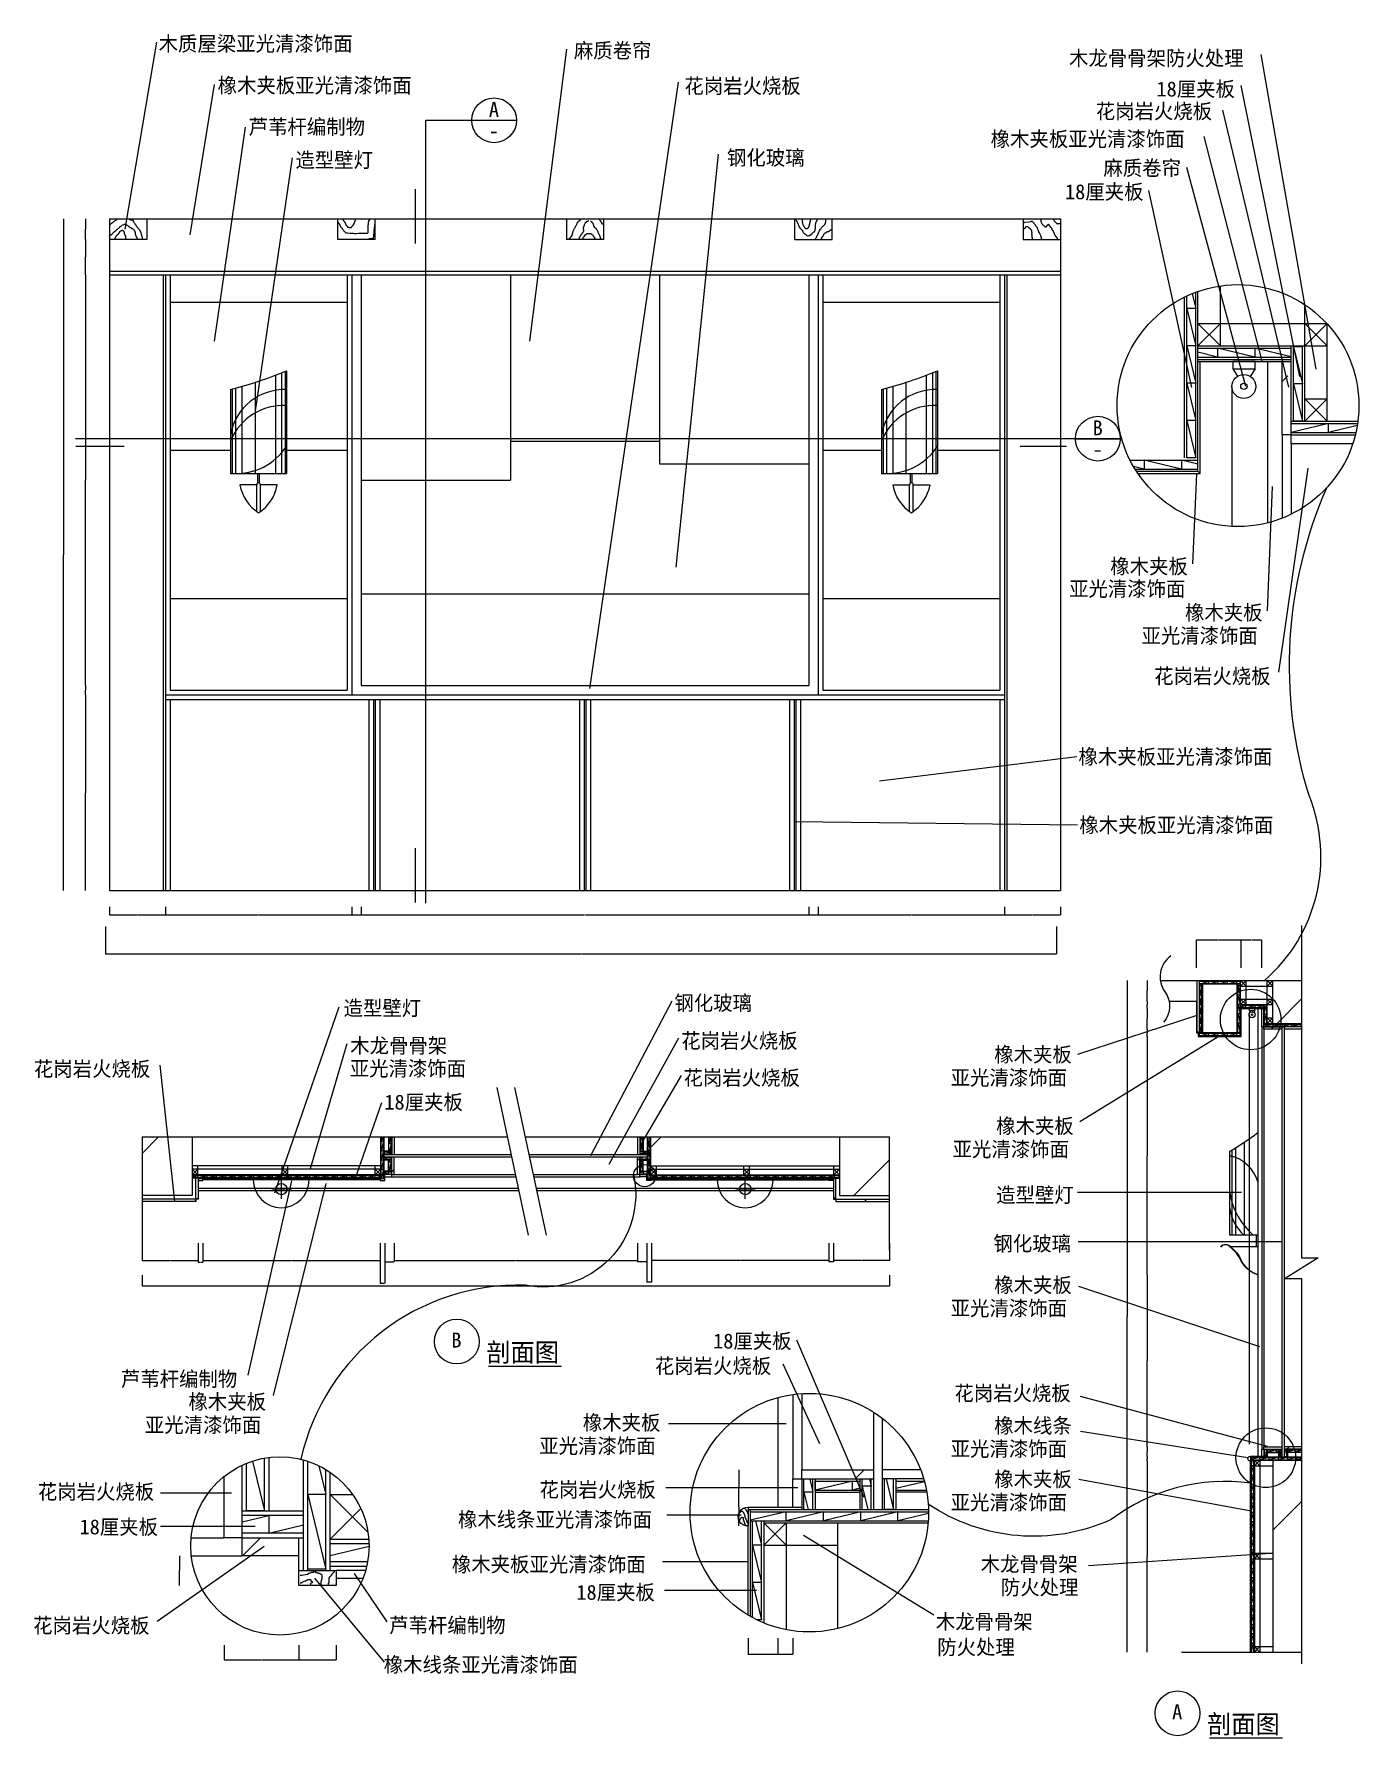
# Model space of a CAD drawing. Header units: metres. Extents: x 103 to 7206, y 244 to 9376.
import ezdxf

# ---------------------------------------------------------------- set-up
doc = ezdxf.new("R2010")
doc.units = ezdxf.units.M
for name, color, linetype in [('2', 2, 'Continuous'), ('3', 3, 'Continuous'), ('4', 4, 'Continuous'), ('7', 7, 'Continuous'), ('BH', 3, 'Continuous'), ('DIM', 3, 'Continuous'), ('K', 7, 'Continuous'), ('TEXT', 3, 'Continuous')]:
    doc.layers.add(name, color=color, linetype=linetype)
doc.dimstyles.get("Standard").update_dxf_attribs({"dimtxt": 2.5, "dimasz": 2.5, "dimexe": 1.25, "dimexo": 0.625, "dimtad": 1, "dimcen": 2.5, "dimazin": 3, "dimtfac": 1, "dimtmove": 0, "dimatfit": 3})

msp = doc.modelspace()

# ---------------------------------------------------------------- texts
at = {"layer": 'DIM'}
for s, p in [('A', (2541.13, 8931.98)), ('-', (2540.92, 8817.33)), ('B', (5778.41, 7225.35)), ('-', (5778.2, 7110.69))]:
    msp.add_text(s, height=80, dxfattribs=at).set_placement(p)
at = {"layer": 'TEXT'}
for s, height, p in [('木质屋梁亚光清漆饰面', 80, (770.5, 9284.17)), ('麻质卷帘', 80, (2996.92, 9247.96)), ('木龙骨骨架防火处理', 80, (5651.85, 9206.87)), ('橡木夹板亚光清漆饰面', 80, (1086.95, 9060.81)), ('花岗岩火烧板', 80, (3589.35, 9057.77)), ('18厘夹板', 80, (6120.5, 9041.47)), ('花岗岩火烧板', 80, (5794.98, 8922.48)), ('芦苇杆编制物', 80, (1253.12, 8838.85)), ('橡木夹板亚光清漆饰面', 80, (5231.58, 8773.52)), ('造型壁灯', 80, (1503.91, 8661.03)), ('钢化玻璃', 80, (3817.84, 8673.22)), ('麻质卷帘', 80, (5836.06, 8618.06)), ('18厘夹板', 80, (5630.23, 8490.77)), ('橡木夹板', 80, (5872.89, 6482.63)), ('亚光清漆饰面', 80, (5652.19, 6362.54)), ('橡木夹板', 80, (6273.54, 6235.44)), ('亚光清漆饰面', 80, (6040.16, 6111.11)), ('花岗岩火烧板', 80, (6108.55, 5894.64)), ('橡木夹板亚光清漆饰面', 80, (5702.64, 5462.78)), ('橡木夹板亚光清漆饰面', 80, (5706.91, 5096.14)), ('造型壁灯', 80, (1761.92, 4115.48)), ('钢化玻璃', 80, (3536.27, 4142.83)), ('花岗岩火烧板', 80, (3572.68, 3940.24)), ('木龙骨骨架', 80, (1797.57, 3914.07)), ('橡木夹板', 80, (5250.68, 3866.62)), ('花岗岩火烧板', 80, (101.74, 3789.71)), ('亚光清漆饰面', 80, (1795.33, 3791.38)), ('花岗岩火烧板', 80, (3584.51, 3742.19)), ('亚光清漆饰面', 80, (5017.31, 3742.28)), ('18厘夹板', 80, (1980.84, 3611.41)), ('橡木夹板', 80, (5261.05, 3483.51)), ('亚光清漆饰面', 80, (5027.67, 3359.17)), ('造型壁灯', 80, (5261.05, 3113.69)), ('钢化玻璃', 80, (5246.73, 2853.75)), ('橡木夹板', 80, (5250.68, 2630.97)), ('亚光清漆饰面', 80, (5017.31, 2506.64)), ('B', 80, (2339.93, 2336.01)), ('剖面图', 100, (2527.3, 2260.1)), ('18厘夹板', 80, (3743.38, 2330.94)), ('花岗岩火烧板', 80, (3431.12, 2197.52)), ('芦苇杆编制物', 80, (568.13, 2127.56)), ('花岗岩火烧板', 80, (5037, 2051.4)), ('橡木夹板', 80, (930.36, 2005.33)), ('亚光清漆饰面', 80, (696.98, 1880.99)), ('橡木夹板', 80, (3044.87, 1893.02)), ('橡木线条', 80, (5250.68, 1877.4)), ('亚光清漆饰面', 80, (2811.49, 1768.68)), ('亚光清漆饰面', 80, (5017.31, 1753.06)), ('橡木夹板', 80, (5250.68, 1590.33)), ('花岗岩火烧板', 80, (122.94, 1523.12)), ('花岗岩火烧板', 80, (2812.58, 1534.03)), ('亚光清漆饰面', 80, (5017.31, 1465.99)), ('橡木线条亚光清漆饰面', 80, (2375.4, 1374.29)), ('18厘夹板', 80, (346.32, 1334.7)), ('橡木夹板亚光清漆饰面', 80, (2342.67, 1133.68)), ('木龙骨骨架', 80, (5177.9, 1135.43)), ('防火处理', 80, (5286.28, 1011.1)), ('18厘夹板', 80, (3010.17, 984.03)), ('木龙骨骨架', 80, (4937.7, 827.01)), ('花岗岩火烧板', 80, (97.29, 806.34)), ('芦苇杆编制物', 80, (2006.52, 807.25)), ('防火处理', 80, (4945.12, 690.45)), ('橡木线条亚光清漆饰面', 80, (1977.38, 595.99)), ('A', 80, (6204.62, 343.43)), ('剖面图', 100, (6391.99, 267.52))]:
    msp.add_text(s, height=height, dxfattribs=at).set_placement(p)

# ---------------------------------------------------------------- blocks, each defined once
blk = doc.blocks.new('BH1')
at = {"layer": 'BH'}
for p, q in [((3, 0), (3, 100)), ((15, 0), (15, 100))]:
    blk.add_line(p, q, dxfattribs=at)
blk.add_lwpolyline([(15, 100), (3, 50), (15, 50), (3, 0), (15, 0)], dxfattribs=at)
blk = doc.blocks.new('*D1')
for p, q in [((1856.6, 4698.97), (1856.6, 4655.34)), ((4256.6, 4698.97), (4256.6, 4655.34)), ((1856.85, 4655.34), (3054.6, 4655.34)), ((3058.6, 4655.34), (4256.35, 4655.34))]:
    blk.add_line(p, q)
at = {"layer": 'Defpoints'}
for p in [(1856.6, 4698.97), (4256.6, 4698.97), (1856.6, 4655.34)]:
    blk.add_point(p, dxfattribs=at)
at = {"layer": 'DIM', "insert": (3056.6, 4655.34), "char_height": 1, "attachment_point": 5}
blk.add_mtext('2400', dxfattribs=at)
blk = doc.blocks.new('*D2')
for p, q in [((485.46, 4591.84), (485.46, 4445.9)), ((5585.46, 4591.84), (5585.46, 4445.9)), ((485.71, 4445.9), (3033.46, 4445.9)), ((3037.46, 4445.9), (5585.21, 4445.9))]:
    blk.add_line(p, q)
at = {"layer": 'Defpoints'}
for p in [(485.46, 4591.84), (5585.46, 4591.84), (485.46, 4445.9)]:
    blk.add_point(p, dxfattribs=at)
at = {"layer": 'DIM', "insert": (3035.46, 4445.9), "char_height": 1, "attachment_point": 5}
blk.add_mtext('5100', dxfattribs=at)
blk = doc.blocks.new('*D3')
for p, q in [((2032.57, 2896.26), (2032.57, 2802.94)), ((3338.78, 2896.26), (3338.78, 2802.94)), ((2032.82, 2802.94), (2683.675, 2802.94)), ((2687.675, 2802.94), (3338.53, 2802.94))]:
    blk.add_line(p, q)
at = {"layer": 'Defpoints'}
for p in [(2032.57, 2896.26), (3338.78, 2896.26), (2032.57, 2802.94)]:
    blk.add_point(p, dxfattribs=at)
at = {"layer": 'DIM', "insert": (2685.675, 2802.94), "char_height": 1, "attachment_point": 5}
blk.add_mtext('2400', dxfattribs=at)
blk = doc.blocks.new('*D4')
for p, q in [((682.57, 2723.79), (682.57, 2666.95)), ((682.82, 2666.95), (2683.675, 2666.95)), ((2687.675, 2666.95), (4688.53, 2666.95)), ((4688.78, 2723.79), (4688.78, 2666.95))]:
    blk.add_line(p, q)
at = {"layer": 'Defpoints'}
for p in [(682.57, 2723.79), (682.57, 2666.95), (4688.78, 2723.79)]:
    blk.add_point(p, dxfattribs=at)
at = {"layer": 'DIM', "insert": (2685.675, 2666.95), "char_height": 1, "attachment_point": 5}
blk.add_mtext('5100', dxfattribs=at)
blk = doc.blocks.new('*D5')
for p, q in [((379.26, 8084.85), (379.26, 6984.85)), ((379.01, 6984.85), (378.76, 6984.85)), ((379.26, 5884.85), (379.26, 6984.85)), ((379.26, 6984.85), (379.26, 6984.85)), ((379.51, 6984.85), (379.76, 6984.85))]:
    blk.add_line(p, q)
at = {"layer": 'Defpoints'}
for p in [(379.26, 8084.85), (379.26, 6984.85), (379.26, 5884.85)]:
    blk.add_point(p, dxfattribs=at)
at = {"layer": 'DIM', "insert": (379.26, 6985.975), "char_height": 1, "attachment_point": 5}
blk.add_mtext('0', dxfattribs=at)
blk = doc.blocks.new('*D6')
for p, q in [((260.78, 8384.85), (260.78, 6584.85)), ((260.53, 6584.85), (260.28, 6584.85)), ((260.78, 4784.85), (260.78, 6584.85)), ((260.78, 6584.85), (260.78, 6584.85)), ((261.03, 6584.85), (261.28, 6584.85))]:
    blk.add_line(p, q)
at = {"layer": 'Defpoints'}
for p in [(260.78, 8384.85), (260.78, 6584.85), (260.78, 4784.85)]:
    blk.add_point(p, dxfattribs=at)
at = {"layer": 'DIM', "insert": (260.78, 6585.975), "char_height": 1, "attachment_point": 5}
blk.add_mtext('0', dxfattribs=at)
blk = doc.blocks.new('*D7')
for p, q in [((506.6, 4698.97), (506.6, 4655.34)), ((806.6, 4698.97), (806.6, 4655.34)), ((506.85, 4655.34), (655.1, 4655.34)), ((658.1, 4655.34), (806.35, 4655.34))]:
    blk.add_line(p, q)
at = {"layer": 'Defpoints'}
for p in [(506.6, 4698.97), (806.6, 4698.97), (506.6, 4655.34)]:
    blk.add_point(p, dxfattribs=at)
at = {"layer": 'DIM', "insert": (656.6, 4655.34), "char_height": 1, "attachment_point": 5}
blk.add_mtext('300', dxfattribs=at)
blk = doc.blocks.new('*D8')
for p, q in [((682.57, 2896.26), (682.57, 2802.94)), ((982.57, 2896.26), (982.57, 2802.94)), ((682.82, 2802.94), (831.07, 2802.94)), ((834.07, 2802.94), (982.32, 2802.94))]:
    blk.add_line(p, q)
at = {"layer": 'Defpoints'}
for p in [(682.57, 2896.26), (982.57, 2896.26), (682.57, 2802.94)]:
    blk.add_point(p, dxfattribs=at)
at = {"layer": 'DIM', "insert": (832.57, 2802.94), "char_height": 1, "attachment_point": 5}
blk.add_mtext('300', dxfattribs=at)
blk = doc.blocks.new('*D9')
for p, q in [((882.95, 1220.29), (882.95, 1140.29)), ((882.7, 1140.29), (882.45, 1140.29)), ((882.95, 1060.29), (882.95, 1140.29)), ((882.95, 1140.29), (882.95, 1140.29)), ((883.2, 1140.29), (883.45, 1140.29))]:
    blk.add_line(p, q)
at = {"layer": 'Defpoints'}
for p in [(882.95, 1220.29), (882.95, 1140.29), (882.95, 1060.29)]:
    blk.add_point(p, dxfattribs=at)
at = {"layer": 'DIM', "insert": (882.95, 1141.415), "char_height": 1, "attachment_point": 5}
blk.add_mtext('40 ', dxfattribs=at)
blk = doc.blocks.new('*D10')
for p, q in [((379.01, 5859.85), (378.76, 5859.85)), ((379.26, 5884.85), (379.26, 5859.85)), ((379.26, 5834.85), (379.26, 5859.85)), ((379.26, 5859.85), (379.26, 5859.85)), ((379.51, 5859.85), (379.76, 5859.85))]:
    blk.add_line(p, q)
at = {"layer": 'Defpoints'}
for p in [(379.26, 5884.85), (379.26, 5859.85), (379.26, 5834.85)]:
    blk.add_point(p, dxfattribs=at)
at = {"layer": 'DIM', "insert": (379.26, 5860.975), "char_height": 1, "attachment_point": 5}
blk.add_mtext('0', dxfattribs=at)
blk = doc.blocks.new('*D11')
for p, q in [((379.26, 5834.85), (379.26, 5309.85)), ((379.01, 5309.85), (378.76, 5309.85)), ((379.26, 4784.85), (379.26, 5309.85)), ((379.26, 5309.85), (379.26, 5309.85)), ((379.51, 5309.85), (379.76, 5309.85))]:
    blk.add_line(p, q)
at = {"layer": 'Defpoints'}
for p in [(379.26, 5834.85), (379.26, 5309.85), (379.26, 4784.85)]:
    blk.add_point(p, dxfattribs=at)
at = {"layer": 'DIM', "insert": (379.26, 5310.975), "char_height": 1, "attachment_point": 5}
blk.add_mtext('0', dxfattribs=at)
blk = doc.blocks.new('*D12')
for p, q in [((806.6, 4698.97), (806.6, 4655.34)), ((1806.6, 4698.97), (1806.6, 4655.34)), ((806.85, 4655.34), (1304.6, 4655.34)), ((1308.6, 4655.34), (1806.35, 4655.34))]:
    blk.add_line(p, q)
at = {"layer": 'Defpoints'}
for p in [(806.6, 4698.97), (1806.6, 4698.97), (806.6, 4655.34)]:
    blk.add_point(p, dxfattribs=at)
at = {"layer": 'DIM', "insert": (1306.6, 4655.34), "char_height": 1, "attachment_point": 5}
blk.add_mtext('1000', dxfattribs=at)
blk = doc.blocks.new('*D13')
for p, q in [((1007.57, 2896.26), (1007.57, 2802.94)), ((1957.57, 2896.26), (1957.57, 2802.94)), ((1007.82, 2802.94), (1481.07, 2802.94)), ((1484.07, 2802.94), (1957.32, 2802.94))]:
    blk.add_line(p, q)
at = {"layer": 'Defpoints'}
for p in [(1007.57, 2896.26), (1957.57, 2896.26), (1007.57, 2802.94)]:
    blk.add_point(p, dxfattribs=at)
at = {"layer": 'DIM', "insert": (1482.57, 2802.94), "char_height": 1, "attachment_point": 5}
blk.add_mtext('950', dxfattribs=at)
blk = doc.blocks.new('*D14')
for p, q in [((1522.44, 741.63), (1522.44, 662.88)), ((1722.44, 741.63), (1722.44, 662.88)), ((1522.69, 662.88), (1621.44, 662.88)), ((1623.44, 662.88), (1722.19, 662.88))]:
    blk.add_line(p, q)
at = {"layer": 'Defpoints'}
for p in [(1522.44, 741.63), (1722.44, 741.63), (1522.44, 662.88)]:
    blk.add_point(p, dxfattribs=at)
at = {"layer": 'DIM', "insert": (1622.44, 662.88), "char_height": 1, "attachment_point": 5}
blk.add_mtext('50', dxfattribs=at)
blk = doc.blocks.new('*D15')
for p, q in [((1122.44, 741.63), (1122.44, 662.88)), ((1522.44, 741.63), (1522.44, 662.88)), ((1122.69, 662.88), (1320.94, 662.88)), ((1323.94, 662.88), (1522.19, 662.88))]:
    blk.add_line(p, q)
at = {"layer": 'Defpoints'}
for p in [(1122.44, 741.63), (1522.44, 741.63), (1122.44, 662.88)]:
    blk.add_point(p, dxfattribs=at)
at = {"layer": 'DIM', "insert": (1322.44, 662.88), "char_height": 1, "attachment_point": 5}
blk.add_mtext('100', dxfattribs=at)
blk = doc.blocks.new('*D16')
for p, q in [((982.57, 2896.26), (982.57, 2792.75)), ((1007.57, 2896.26), (1007.57, 2792.75)), ((982.82, 2792.75), (994.07, 2792.75)), ((996.07, 2792.75), (1007.32, 2792.75))]:
    blk.add_line(p, q)
at = {"layer": 'Defpoints'}
for p in [(982.57, 2896.26), (1007.57, 2896.26), (982.57, 2792.75)]:
    blk.add_point(p, dxfattribs=at)
at = {"layer": 'DIM', "insert": (995.07, 2792.75), "char_height": 1, "attachment_point": 5}
blk.add_mtext('25', dxfattribs=at)
blk = doc.blocks.new('*D17')
for p, q in [((1982.57, 2896.26), (1982.57, 2794.94)), ((2032.57, 2896.26), (2032.57, 2794.94)), ((1982.82, 2794.94), (2006.57, 2794.94)), ((2008.57, 2794.94), (2032.32, 2794.94))]:
    blk.add_line(p, q)
at = {"layer": 'Defpoints'}
for p in [(1982.57, 2896.26), (2032.57, 2896.26), (1982.57, 2794.94)]:
    blk.add_point(p, dxfattribs=at)
at = {"layer": 'DIM', "insert": (2007.57, 2794.94), "char_height": 1, "attachment_point": 5}
blk.add_mtext('50', dxfattribs=at)
blk = doc.blocks.new('*D18')
for p, q in [((1957.57, 2896.26), (1957.57, 2680.48)), ((1982.57, 2896.26), (1982.57, 2680.48)), ((1957.82, 2680.48), (1969.07, 2680.48)), ((1971.07, 2680.48), (1982.32, 2680.48))]:
    blk.add_line(p, q)
at = {"layer": 'Defpoints'}
for p in [(1957.57, 2896.26), (1982.57, 2896.26), (1957.57, 2680.48)]:
    blk.add_point(p, dxfattribs=at)
at = {"layer": 'DIM', "insert": (1970.07, 2680.48), "char_height": 1, "attachment_point": 5}
blk.add_mtext('25', dxfattribs=at)
blk = doc.blocks.new('*D19')
for p, q in [((1806.6, 4698.97), (1806.6, 4655.34)), ((1856.6, 4698.97), (1856.6, 4655.34)), ((1806.85, 4655.34), (1830.6, 4655.34)), ((1832.6, 4655.34), (1856.35, 4655.34))]:
    blk.add_line(p, q)
at = {"layer": 'Defpoints'}
for p in [(1806.6, 4698.97), (1856.6, 4698.97), (1806.6, 4655.34)]:
    blk.add_point(p, dxfattribs=at)
at = {"layer": 'DIM', "insert": (1831.6, 4655.34), "char_height": 1, "attachment_point": 5}
blk.add_mtext('50', dxfattribs=at)
blk = doc.blocks.new('*D20')
for p, q in [((379.01, 8329.85), (378.76, 8329.85)), ((379.26, 8384.85), (379.26, 8329.85)), ((379.26, 8274.85), (379.26, 8329.85)), ((379.26, 8329.85), (379.26, 8329.85)), ((379.51, 8329.85), (379.76, 8329.85))]:
    blk.add_line(p, q)
at = {"layer": 'Defpoints'}
for p in [(379.26, 8384.85), (379.26, 8329.85), (379.26, 8274.85)]:
    blk.add_point(p, dxfattribs=at)
at = {"layer": 'DIM', "insert": (379.26, 8330.975), "char_height": 1, "attachment_point": 5}
blk.add_mtext('0', dxfattribs=at)
blk = doc.blocks.new('*D21')
for p, q in [((379.26, 8274.85), (379.26, 8179.85)), ((379.01, 8179.85), (378.76, 8179.85)), ((379.26, 8084.85), (379.26, 8179.85)), ((379.26, 8179.85), (379.26, 8179.85)), ((379.51, 8179.85), (379.76, 8179.85))]:
    blk.add_line(p, q)
at = {"layer": 'Defpoints'}
for p in [(379.26, 8274.85), (379.26, 8179.85), (379.26, 8084.85)]:
    blk.add_point(p, dxfattribs=at)
at = {"layer": 'DIM', "insert": (379.26, 8180.975), "char_height": 1, "attachment_point": 5}
blk.add_mtext('0', dxfattribs=at)
blk = doc.blocks.new('*D22')
for p, q in [((4306.6, 4698.97), (4306.6, 4655.34)), ((5306.6, 4698.97), (5306.6, 4655.34)), ((4306.85, 4655.34), (4804.6, 4655.34)), ((4808.6, 4655.34), (5306.35, 4655.34))]:
    blk.add_line(p, q)
at = {"layer": 'Defpoints'}
for p in [(4306.6, 4698.97), (5306.6, 4698.97), (4306.6, 4655.34)]:
    blk.add_point(p, dxfattribs=at)
at = {"layer": 'DIM', "insert": (4806.6, 4655.34), "char_height": 1, "attachment_point": 5}
blk.add_mtext('1000', dxfattribs=at)
blk = doc.blocks.new('*D23')
for p, q in [((4388.78, 2896.26), (4388.78, 2802.94)), ((4688.78, 2896.26), (4688.78, 2802.94)), ((4537.28, 2802.94), (4388.53, 2802.94)), ((4689.03, 2802.94), (4540.28, 2802.94))]:
    blk.add_line(p, q)
at = {"layer": 'Defpoints'}
for p in [(4388.78, 2896.26), (4688.78, 2896.26), (4688.78, 2802.94)]:
    blk.add_point(p, dxfattribs=at)
at = {"layer": 'DIM', "insert": (4538.78, 2802.94), "char_height": 1, "attachment_point": 5}
blk.add_mtext('300', dxfattribs=at)
blk = doc.blocks.new('*D24')
for p, q in [((3413.78, 2896.26), (3413.78, 2802.94)), ((4363.78, 2896.26), (4363.78, 2802.94)), ((3887.28, 2802.94), (3413.53, 2802.94)), ((4364.03, 2802.94), (3890.28, 2802.94))]:
    blk.add_line(p, q)
at = {"layer": 'Defpoints'}
for p in [(3413.78, 2896.26), (4363.78, 2896.26), (4363.78, 2802.94)]:
    blk.add_point(p, dxfattribs=at)
at = {"layer": 'DIM', "insert": (3888.78, 2802.94), "char_height": 1, "attachment_point": 5}
blk.add_mtext('950', dxfattribs=at)
blk = doc.blocks.new('*D25')
for p, q in [((3338.78, 2896.26), (3338.78, 2794.94)), ((3388.78, 2896.26), (3388.78, 2794.94)), ((3362.78, 2794.94), (3338.53, 2794.94)), ((3389.03, 2794.94), (3364.78, 2794.94))]:
    blk.add_line(p, q)
at = {"layer": 'Defpoints'}
for p in [(3338.78, 2896.26), (3388.78, 2896.26), (3388.78, 2794.94)]:
    blk.add_point(p, dxfattribs=at)
at = {"layer": 'DIM', "insert": (3363.78, 2794.94), "char_height": 1, "attachment_point": 5}
blk.add_mtext('50', dxfattribs=at)
blk = doc.blocks.new('*D26')
for p, q in [((3388.78, 2896.26), (3388.78, 2686.49)), ((3413.78, 2896.26), (3413.78, 2686.49)), ((3400.28, 2686.49), (3388.53, 2686.49)), ((3414.03, 2686.49), (3402.28, 2686.49))]:
    blk.add_line(p, q)
at = {"layer": 'Defpoints'}
for p in [(3388.78, 2896.26), (3413.78, 2896.26), (3413.78, 2686.49)]:
    blk.add_point(p, dxfattribs=at)
at = {"layer": 'DIM', "insert": (3401.28, 2686.49), "char_height": 1, "attachment_point": 5}
blk.add_mtext('25', dxfattribs=at)
blk = doc.blocks.new('*D27')
for p, q in [((3930.78, 778.69), (3930.78, 692.49)), ((4090.78, 778.69), (4090.78, 692.49)), ((3931.03, 692.49), (4009.78, 692.49)), ((4011.78, 692.49), (4090.53, 692.49))]:
    blk.add_line(p, q)
at = {"layer": 'Defpoints'}
for p in [(3930.78, 778.69), (4090.78, 778.69), (3930.78, 692.49)]:
    blk.add_point(p, dxfattribs=at)
at = {"layer": 'DIM', "insert": (4010.78, 692.49), "char_height": 1, "attachment_point": 5}
blk.add_mtext('40', dxfattribs=at)
blk = doc.blocks.new('*D28')
for p, q in [((3881.58, 1679.97), (3881.58, 1579.97)), ((3881.33, 1579.97), (3881.08, 1579.97)), ((3881.58, 1479.97), (3881.58, 1579.97)), ((3881.58, 1579.97), (3881.58, 1579.97)), ((3881.83, 1579.97), (3882.08, 1579.97))]:
    blk.add_line(p, q)
at = {"layer": 'Defpoints'}
for p in [(3881.58, 1679.97), (3881.58, 1579.97), (3881.58, 1479.97)]:
    blk.add_point(p, dxfattribs=at)
at = {"layer": 'DIM', "insert": (3881.58, 1581.095), "char_height": 1, "attachment_point": 5}
blk.add_mtext('50', dxfattribs=at)
blk = doc.blocks.new('*D29')
for p, q in [((3881.58, 1479.97), (3881.58, 1429.97)), ((3881.33, 1429.97), (3881.08, 1429.97)), ((3881.58, 1379.97), (3881.58, 1429.97)), ((3881.58, 1429.97), (3881.58, 1429.97)), ((3881.83, 1429.97), (3882.08, 1429.97))]:
    blk.add_line(p, q)
at = {"layer": 'Defpoints'}
for p in [(3881.58, 1479.97), (3881.58, 1429.97), (3881.58, 1379.97)]:
    blk.add_point(p, dxfattribs=at)
at = {"layer": 'DIM', "insert": (3881.58, 1431.095), "char_height": 1, "attachment_point": 5}
blk.add_mtext('25', dxfattribs=at)
blk = doc.blocks.new('*D30')
for p, q in [((4090.78, 778.69), (4090.78, 692.49)), ((4170.78, 778.69), (4170.78, 692.49)), ((4091.03, 692.49), (4129.78, 692.49)), ((4131.78, 692.49), (4170.53, 692.49))]:
    blk.add_line(p, q)
at = {"layer": 'Defpoints'}
for p in [(4090.78, 778.69), (4170.78, 778.69), (4090.78, 692.49)]:
    blk.add_point(p, dxfattribs=at)
at = {"layer": 'DIM', "insert": (4130.78, 692.49), "char_height": 1, "attachment_point": 5}
blk.add_mtext('20', dxfattribs=at)
blk = doc.blocks.new('*D31')
for p, q in [((4363.78, 2896.26), (4363.78, 2794.94)), ((4388.78, 2896.26), (4388.78, 2794.94)), ((4375.28, 2794.94), (4363.53, 2794.94)), ((4389.03, 2794.94), (4377.28, 2794.94))]:
    blk.add_line(p, q)
at = {"layer": 'Defpoints'}
for p in [(4363.78, 2896.26), (4388.78, 2896.26), (4388.78, 2794.94)]:
    blk.add_point(p, dxfattribs=at)
at = {"layer": 'DIM', "insert": (4376.28, 2794.94), "char_height": 1, "attachment_point": 5}
blk.add_mtext('25', dxfattribs=at)
blk = doc.blocks.new('*D32')
for p, q in [((4256.6, 4698.97), (4256.6, 4655.34)), ((4306.6, 4698.97), (4306.6, 4655.34)), ((4256.85, 4655.34), (4280.6, 4655.34)), ((4282.6, 4655.34), (4306.35, 4655.34))]:
    blk.add_line(p, q)
at = {"layer": 'Defpoints'}
for p in [(4256.6, 4698.97), (4306.6, 4698.97), (4256.6, 4655.34)]:
    blk.add_point(p, dxfattribs=at)
at = {"layer": 'DIM', "insert": (4281.6, 4655.34), "char_height": 1, "attachment_point": 5}
blk.add_mtext('50', dxfattribs=at)
blk = doc.blocks.new('*D33')
for p, q in [((5306.6, 4698.97), (5306.6, 4655.34)), ((5606.6, 4698.97), (5606.6, 4655.34)), ((5306.85, 4655.34), (5455.1, 4655.34)), ((5458.1, 4655.34), (5606.35, 4655.34))]:
    blk.add_line(p, q)
at = {"layer": 'Defpoints'}
for p in [(5306.6, 4698.97), (5606.6, 4698.97), (5306.6, 4655.34)]:
    blk.add_point(p, dxfattribs=at)
at = {"layer": 'DIM', "insert": (5456.6, 4655.34), "char_height": 1, "attachment_point": 5}
blk.add_mtext('300', dxfattribs=at)
blk = doc.blocks.new('*D34')
for p, q in [((6070.31, 4002.92), (6070.31, 3364.38)), ((6070.06, 3364.38), (6069.81, 3364.38)), ((6070.31, 2725.84), (6070.31, 3364.38)), ((6070.31, 3364.38), (6070.31, 3364.38)), ((6070.56, 3364.38), (6070.81, 3364.38))]:
    blk.add_line(p, q)
at = {"layer": 'Defpoints'}
for p in [(6070.31, 4002.92), (6070.31, 3364.38), (6070.31, 2725.84)]:
    blk.add_point(p, dxfattribs=at)
at = {"layer": 'DIM', "insert": (6070.31, 3365.505), "char_height": 1, "attachment_point": 5}
blk.add_mtext('0', dxfattribs=at)
blk = doc.blocks.new('*D35')
for p, q in [((5962.9, 4303.02), (5962.9, 2502.97)), ((5962.65, 2502.97), (5962.4, 2502.97)), ((5962.9, 702.92), (5962.9, 2502.97)), ((5962.9, 2502.97), (5962.9, 2502.97)), ((5963.15, 2502.97), (5963.4, 2502.97))]:
    blk.add_line(p, q)
at = {"layer": 'Defpoints'}
for p in [(5962.9, 4303.02), (5962.9, 2502.97), (5962.9, 702.92)]:
    blk.add_point(p, dxfattribs=at)
at = {"layer": 'DIM', "insert": (5962.9, 2504.095), "char_height": 1, "attachment_point": 5}
blk.add_mtext('0', dxfattribs=at)
blk = doc.blocks.new('*D36')
for p, q in [((6070.31, 2725.84), (6070.31, 2264.38)), ((6070.06, 2264.38), (6069.81, 2264.38)), ((6070.31, 1802.92), (6070.31, 2264.38)), ((6070.31, 2264.38), (6070.31, 2264.38)), ((6070.56, 2264.38), (6070.81, 2264.38))]:
    blk.add_line(p, q)
at = {"layer": 'Defpoints'}
for p in [(6070.31, 2725.84), (6070.31, 2264.38), (6070.31, 1802.92)]:
    blk.add_point(p, dxfattribs=at)
at = {"layer": 'DIM', "insert": (6070.31, 2265.505), "char_height": 1, "attachment_point": 5}
blk.add_mtext('0', dxfattribs=at)
blk = doc.blocks.new('*D37')
for p, q in [((6070.06, 1777.92), (6069.81, 1777.92)), ((6070.31, 1802.92), (6070.31, 1777.92)), ((6070.31, 1752.92), (6070.31, 1777.92)), ((6070.31, 1777.92), (6070.31, 1777.92)), ((6070.56, 1777.92), (6070.81, 1777.92))]:
    blk.add_line(p, q)
at = {"layer": 'Defpoints'}
for p in [(6070.31, 1802.92), (6070.31, 1777.92), (6070.31, 1752.92)]:
    blk.add_point(p, dxfattribs=at)
at = {"layer": 'DIM', "insert": (6070.31, 1779.045), "char_height": 1, "attachment_point": 5}
blk.add_mtext('0', dxfattribs=at)
blk = doc.blocks.new('*D38')
for p, q in [((6070.31, 1727.92), (6070.31, 1215.42)), ((6070.06, 1215.42), (6069.81, 1215.42)), ((6070.31, 702.92), (6070.31, 1215.42)), ((6070.31, 1215.42), (6070.31, 1215.42)), ((6070.56, 1215.42), (6070.81, 1215.42))]:
    blk.add_line(p, q)
at = {"layer": 'Defpoints'}
for p in [(6070.31, 1727.92), (6070.31, 1215.42), (6070.31, 702.92)]:
    blk.add_point(p, dxfattribs=at)
at = {"layer": 'DIM', "insert": (6070.31, 1216.545), "char_height": 1, "attachment_point": 5}
blk.add_mtext('0', dxfattribs=at)
blk = doc.blocks.new('*D39')
for p, q in [((6070.06, 1740.42), (6069.81, 1740.42)), ((6070.31, 1752.92), (6070.31, 1740.42)), ((6070.31, 1727.92), (6070.31, 1740.42)), ((6070.31, 1740.42), (6070.31, 1740.42)), ((6070.56, 1740.42), (6070.81, 1740.42))]:
    blk.add_line(p, q)
at = {"layer": 'Defpoints'}
for p in [(6070.31, 1752.92), (6070.31, 1740.42), (6070.31, 1727.92)]:
    blk.add_point(p, dxfattribs=at)
at = {"layer": 'DIM', "insert": (6070.31, 1741.545), "char_height": 1, "attachment_point": 5}
blk.add_mtext('0', dxfattribs=at)
blk = doc.blocks.new('*D40')
for p, q in [((6070.06, 4022.92), (6069.81, 4022.92)), ((6070.31, 4042.92), (6070.31, 4022.92)), ((6070.31, 4002.92), (6070.31, 4022.92)), ((6070.31, 4022.92), (6070.31, 4022.92)), ((6070.56, 4022.92), (6070.81, 4022.92))]:
    blk.add_line(p, q)
at = {"layer": 'Defpoints'}
for p in [(6070.31, 4042.92), (6070.31, 4022.92), (6070.31, 4002.92)]:
    blk.add_point(p, dxfattribs=at)
at = {"layer": 'DIM', "insert": (6070.31, 4024.045), "char_height": 1, "attachment_point": 5}
blk.add_mtext('0', dxfattribs=at)
blk = doc.blocks.new('*D41')
for p, q in [((6070.31, 4303.02), (6070.31, 4248.02)), ((6070.06, 4248.02), (6069.81, 4248.02)), ((6070.31, 4193.02), (6070.31, 4248.02)), ((6070.31, 4248.02), (6070.31, 4248.02)), ((6070.56, 4248.02), (6070.81, 4248.02))]:
    blk.add_line(p, q)
at = {"layer": 'Defpoints'}
for p in [(6070.31, 4303.02), (6070.31, 4248.02), (6070.31, 4193.02)]:
    blk.add_point(p, dxfattribs=at)
at = {"layer": 'DIM', "insert": (6070.31, 4249.145), "char_height": 1, "attachment_point": 5}
blk.add_mtext('0', dxfattribs=at)
blk = doc.blocks.new('*D42')
for p, q in [((6070.06, 4172.97), (6069.81, 4172.97)), ((6070.31, 4193.02), (6070.31, 4172.97)), ((6070.31, 4152.92), (6070.31, 4172.97)), ((6070.31, 4172.97), (6070.31, 4172.97)), ((6070.56, 4172.97), (6070.81, 4172.97))]:
    blk.add_line(p, q)
at = {"layer": 'Defpoints'}
for p in [(6070.31, 4193.02), (6070.31, 4172.97), (6070.31, 4152.92)]:
    blk.add_point(p, dxfattribs=at)
at = {"layer": 'DIM', "insert": (6070.31, 4174.095), "char_height": 1, "attachment_point": 5}
blk.add_mtext('0', dxfattribs=at)
blk = doc.blocks.new('*D43')
for p, q in [((6070.31, 4152.92), (6070.31, 4097.92)), ((6070.06, 4097.92), (6069.81, 4097.92)), ((6070.31, 4042.92), (6070.31, 4097.92)), ((6070.31, 4097.92), (6070.31, 4097.92)), ((6070.56, 4097.92), (6070.81, 4097.92))]:
    blk.add_line(p, q)
at = {"layer": 'Defpoints'}
for p in [(6070.31, 4152.92), (6070.31, 4097.92), (6070.31, 4042.92)]:
    blk.add_point(p, dxfattribs=at)
at = {"layer": 'DIM', "insert": (6070.31, 4099.045), "char_height": 1, "attachment_point": 5}
blk.add_mtext('0', dxfattribs=at)
blk = doc.blocks.new('*D44')
for p, q in [((6574.8, 4371.27), (6574.8, 4520.99)), ((6575.05, 4520.99), (6628.3, 4520.99)), ((6631.3, 4520.99), (6684.55, 4520.99)), ((6684.8, 4371.27), (6684.8, 4520.99))]:
    blk.add_line(p, q)
at = {"layer": 'Defpoints'}
for p in [(6574.8, 4520.99), (6574.8, 4371.27), (6684.8, 4371.27)]:
    blk.add_point(p, dxfattribs=at)
at = {"layer": 'DIM', "insert": (6629.8, 4520.99), "char_height": 1, "attachment_point": 5}
blk.add_mtext('110', dxfattribs=at)
blk = doc.blocks.new('*D45')
for p, q in [((6334.8, 4371.27), (6334.8, 4520.99)), ((6335.05, 4520.99), (6453.3, 4520.99)), ((6456.3, 4520.99), (6574.55, 4520.99)), ((6574.8, 4371.27), (6574.8, 4520.99))]:
    blk.add_line(p, q)
at = {"layer": 'Defpoints'}
for p in [(6334.8, 4520.99), (6334.8, 4371.27), (6574.8, 4371.27)]:
    blk.add_point(p, dxfattribs=at)
at = {"layer": 'DIM', "insert": (6454.8, 4520.99), "char_height": 1, "attachment_point": 5}
blk.add_mtext('240', dxfattribs=at)

# ---------------------------------------------------------------- dimensions: what is measured, and where the dimension line sits
at = {"layer": 'DIM'}
for base, p1, p2, picture, middle in [((260.78, 6584.85), (260.78, 8384.85), (260.78, 4784.85), '*D6', (260.78, 6585.975)), ((379.26, 8329.85), (379.26, 8384.85), (379.26, 8274.85), '*D20', (379.26, 8330.975)), ((379.26, 8179.85), (379.26, 8274.85), (379.26, 8084.85), '*D21', (379.26, 8180.975)), ((379.26, 6984.85), (379.26, 8084.85), (379.26, 5884.85), '*D5', (379.26, 6985.975)), ((379.26, 5859.85), (379.26, 5884.85), (379.26, 5834.85), '*D10', (379.26, 5860.975)), ((379.26, 5309.85), (379.26, 5834.85), (379.26, 4784.85), '*D11', (379.26, 5310.975)), ((506.6, 4655.34), (506.6, 4698.97), (806.6, 4698.97), '*D7', (656.6, 4655.34)), ((806.6, 4655.34), (806.6, 4698.97), (1806.6, 4698.97), '*D12', (1306.6, 4655.34)), ((1806.6, 4655.34), (1806.6, 4698.97), (1856.6, 4698.97), '*D19', (1831.6, 4655.34)), ((1856.6, 4655.34), (1856.6, 4698.97), (4256.6, 4698.97), '*D1', (3056.6, 4655.34)), ((4256.6, 4655.34), (4256.6, 4698.97), (4306.6, 4698.97), '*D32', (4281.6, 4655.34)), ((4306.6, 4655.34), (4306.6, 4698.97), (5306.6, 4698.97), '*D22', (4806.6, 4655.34)), ((5306.6, 4655.34), (5306.6, 4698.97), (5606.6, 4698.97), '*D33', (5456.6, 4655.34)), ((485.46, 4445.9), (485.46, 4591.84), (5585.46, 4591.84), '*D2', (3035.46, 4445.9)), ((6334.8, 4520.99), (6334.8, 4371.27), (6574.8, 4371.27), '*D45', (6454.8, 4520.99)), ((6574.8, 4520.99), (6574.8, 4371.27), (6684.8, 4371.27), '*D44', (6629.8, 4520.99)), ((5962.9, 2502.97), (5962.9, 4303.02), (5962.9, 702.92), '*D35', (5962.9, 2504.095)), ((6070.31, 4248.02), (6070.31, 4303.02), (6070.31, 4193.02), '*D41', (6070.31, 4249.145)), ((6070.31, 4172.97), (6070.31, 4193.02), (6070.31, 4152.92), '*D42', (6070.31, 4174.095)), ((6070.31, 4097.92), (6070.31, 4152.92), (6070.31, 4042.92), '*D43', (6070.31, 4099.045)), ((6070.31, 4022.92), (6070.31, 4042.92), (6070.31, 4002.92), '*D40', (6070.31, 4024.045)), ((6070.31, 3364.38), (6070.31, 4002.92), (6070.31, 2725.84), '*D34', (6070.31, 3365.505)), ((682.57, 2802.94), (682.57, 2896.26), (982.57, 2896.26), '*D8', (832.57, 2802.94)), ((982.57, 2792.75), (982.57, 2896.26), (1007.57, 2896.26), '*D16', (995.07, 2792.75)), ((1007.57, 2802.94), (1007.57, 2896.26), (1957.57, 2896.26), '*D13', (1482.57, 2802.94)), ((1957.57, 2680.48), (1957.57, 2896.26), (1982.57, 2896.26), '*D18', (1970.07, 2680.48)), ((1982.57, 2794.94), (1982.57, 2896.26), (2032.57, 2896.26), '*D17', (2007.57, 2794.94)), ((3388.78, 2794.94), (3388.78, 2896.26), (3338.78, 2896.26), '*D25', (3363.78, 2794.94)), ((3413.78, 2686.49), (3413.78, 2896.26), (3388.78, 2896.26), '*D26', (3401.28, 2686.49)), ((4363.78, 2802.94), (4363.78, 2896.26), (3413.78, 2896.26), '*D24', (3888.78, 2802.94)), ((4388.78, 2794.94), (4388.78, 2896.26), (4363.78, 2896.26), '*D31', (4376.28, 2794.94)), ((4688.78, 2802.94), (4688.78, 2896.26), (4388.78, 2896.26), '*D23', (4538.78, 2802.94)), ((6070.31, 2264.38), (6070.31, 2725.84), (6070.31, 1802.92), '*D36', (6070.31, 2265.505)), ((6070.31, 1777.92), (6070.31, 1802.92), (6070.31, 1752.92), '*D37', (6070.31, 1779.045)), ((6070.31, 1740.42), (6070.31, 1752.92), (6070.31, 1727.92), '*D39', (6070.31, 1741.545)), ((6070.31, 1215.42), (6070.31, 1727.92), (6070.31, 702.92), '*D38', (6070.31, 1216.545))]:
    dim = msp.add_linear_dim(base=base, p1=p1, p2=p2, dimstyle='Standard', dxfattribs=at)
    dim.commit()
    dim.dimension.update_dxf_attribs({"geometry": picture, "text_midpoint": middle})
for base, p1, p2, text, picture, middle in [((2032.57, 2802.94), (2032.57, 2896.26), (3338.78, 2896.26), '2400', '*D3', (2685.675, 2802.94)), ((682.57, 2666.95), (682.57, 2723.79), (4688.78, 2723.79), '5100', '*D4', (2685.675, 2666.95)), ((3881.58, 1579.97), (3881.58, 1679.97), (3881.58, 1479.97), '50', '*D28', (3881.58, 1581.095)), ((3881.58, 1429.97), (3881.58, 1479.97), (3881.58, 1379.97), '25', '*D29', (3881.58, 1431.095)), ((882.95, 1140.29), (882.95, 1220.29), (882.95, 1060.29), '40 ', '*D9', (882.95, 1141.415)), ((1122.44, 662.88), (1122.44, 741.63), (1522.44, 741.63), '100', '*D15', (1322.44, 662.88)), ((1522.44, 662.88), (1522.44, 741.63), (1722.44, 741.63), '50', '*D14', (1622.44, 662.88)), ((3930.78, 692.49), (3930.78, 778.69), (4090.78, 778.69), '40', '*D27', (4010.78, 692.49)), ((4090.78, 692.49), (4090.78, 778.69), (4170.78, 778.69), '20', '*D30', (4130.78, 692.49))]:
    dim = msp.add_linear_dim(base=base, p1=p1, p2=p2, text=text, dimstyle='Standard', dxfattribs=at)
    dim.commit()
    dim.dimension.update_dxf_attribs({"geometry": picture, "text_midpoint": middle})

# ---------------------------------------------------------------- hatches: boundary and pattern name
at = {"layer": 'BH'}
h = msp.add_hatch(dxfattribs=at)
h.set_pattern_fill('GRATE', scale=1000)
h.paths.add_polyline_path([(1781.6, 8084.85), (831.6, 8084.85), (831.6, 5859.85), (1781.6, 5859.85)])
h.paths.add_polyline_path([(1456.6, 7020.53), (1311.6, 7020.53), (1311.6, 6969.19, -0.29), (1316.6, 6959.85), (1406.6, 6959.85, -0.21), (1306.6, 6809.85, -0.21), (1206.6, 6959.85), (1296.6, 6959.85, -0.29), (1301.6, 6969.19), (1301.6, 7020.53), (1156.6, 7020.53), (1156.6, 7470.53, 0.03), (1456.6, 7570.53)])
h = msp.add_hatch(dxfattribs=at)
h.set_pattern_fill('GRATE', scale=1000)
h.paths.add_polyline_path([(4331.6, 8084.85), (4331.6, 5859.85), (5281.6, 5859.85), (5281.6, 8084.85)])
h.paths.add_polyline_path([(4946.6, 7570.53), (4946.6, 7020.53), (4811.6, 7020.53), (4811.6, 6969.19, -0.29), (4816.6, 6959.85), (4906.6, 6959.85, -0.21), (4806.6, 6809.85, -0.21), (4706.6, 6959.85), (4796.6, 6959.85, -0.29), (4801.6, 6969.19), (4801.6, 7020.53), (4646.6, 7020.53), (4646.6, 7470.53, 0.03)])
h = msp.add_hatch(dxfattribs=at)
h.set_pattern_fill('ANSI31', scale=300)
h.paths.add_polyline_path([(7035.35, 7823.37), (7035.35, 7300.44), (7200.79, 7300.44, 0.03), (7206.28, 7384.65, 0.19)])
h = msp.add_hatch(dxfattribs=at)
h.set_pattern_fill('ANSI33', scale=160)
h.paths.add_polyline_path([(6795.35, 7228.44), (6843.35, 7228.44), (6843.35, 7620.44), (6795.35, 7620.44)])
h.paths.add_polyline_path([(7173.29, 7180.44, 0.02), (7187.18, 7228.44), (6843.35, 7228.44), (6843.35, 7180.44)])
h = msp.add_hatch(dxfattribs=at)
h.set_pattern_fill('AR-RROOF', scale=500)
h.paths.add_polyline_path([(3456.6, 7072.8), (3456.6, 7193.83), (2656.6, 7193.83), (2656.6, 6984.85), (1856.6, 6984.85), (1856.6, 5884.85), (4256.6, 5884.85), (4256.6, 7072.8)])
h = msp.add_hatch(dxfattribs=at)
h.set_pattern_fill('ANSI31', scale=200)
h.paths.add_polyline_path([(6899, 4302.92), (6744.8, 4302.92), (6744.8, 4072.92), (6899, 4072.92)])
h = msp.add_hatch(dxfattribs=at)
h.set_pattern_fill('ANSI33', scale=40)
h.paths.add_polyline_path([(6696.8, 4054.92), (6696.8, 4152.92), (6684.8, 4152.92), (6684.8, 4054.92)])
h.paths.add_polyline_path([(6792.8, 4042.92), (6792.8, 4054.92), (6696.8, 4054.92), (6696.8, 4042.92)])
h = msp.add_hatch(dxfattribs=at)
h.set_pattern_fill('ANSI33', scale=40)
h.paths.add_polyline_path([(6804.8, 4054.92), (6804.8, 4042.92), (6899, 4042.92), (6899, 4054.92)])
h = msp.add_hatch(dxfattribs=at)
h.set_pattern_fill('AR-CONC', scale=20)
h.paths.add_polyline_path([(950.57, 3150.57), (682.57, 3150.57), (682.57, 3464.76), (950.57, 3464.76)])
h = msp.add_hatch(dxfattribs=at)
h.set_pattern_fill('ANSI31', scale=300)
h.paths.add_polyline_path([(682.57, 3464.76), (950.57, 3464.76), (950.57, 3150.57), (682.57, 3150.57)])
h = msp.add_hatch(dxfattribs=at)
h.set_pattern_fill('ANSI31', scale=300)
h.paths.add_polyline_path([(938.57, 3464.76), (1957.57, 3464.76), (1957.57, 3310.57), (938.57, 3310.57)])
h = msp.add_hatch(dxfattribs=at)
h.set_pattern_fill('ANSI33', scale=40)
h.paths.add_polyline_path([(2020.57, 3464.76), (2032.57, 3464.76), (2032.57, 3370.57), (2020.57, 3370.57)])
h = msp.add_hatch(dxfattribs=at)
h.set_pattern_fill('ANSI33', scale=40)
h.paths.add_polyline_path([(3350.78, 3464.76), (3338.78, 3464.76), (3338.78, 3370.57), (3350.78, 3370.57)])
h = msp.add_hatch(dxfattribs=at)
h.set_pattern_fill('ANSI31', scale=300)
h.paths.add_polyline_path([(4432.78, 3464.76), (3413.78, 3464.76), (3413.78, 3310.57), (4432.78, 3310.57)])
h = msp.add_hatch(dxfattribs=at)
h.set_pattern_fill('ANSI31', scale=300)
h.paths.add_polyline_path([(4688.78, 3464.76), (4420.78, 3464.76), (4420.78, 3150.57), (4688.78, 3150.57)])
h = msp.add_hatch(dxfattribs=at)
h.set_pattern_fill('AR-CONC', scale=20)
h.paths.add_polyline_path([(4420.78, 3150.57), (4688.78, 3150.57), (4688.78, 3464.76), (4420.78, 3464.76)])
h = msp.add_hatch(dxfattribs=at)
h.set_pattern_fill('ANSI33', scale=40)
h.paths.add_polyline_path([(2020.57, 3262.57), (2020.57, 3250.57), (1982.57, 3250.57), (1982.57, 3262.57)])
h.paths.add_polyline_path([(2032.57, 3262.57), (2020.57, 3262.57), (2020.57, 3358.57), (2032.57, 3358.57)])
h = msp.add_hatch(dxfattribs=at)
h.set_pattern_fill('ANSI33', scale=40)
h.paths.add_polyline_path([(3350.78, 3262.57), (3350.78, 3250.57), (3388.78, 3250.57), (3388.78, 3262.57)])
h.paths.add_polyline_path([(3338.78, 3262.57), (3350.78, 3262.57), (3350.78, 3358.57), (3338.78, 3358.57)])
h = msp.add_hatch(dxfattribs=at)
h.set_pattern_fill('ANSI33', scale=40)
h.paths.add_polyline_path([(970.57, 3118.57), (970.57, 3130.57), (682.57, 3130.57), (682.57, 3118.57)])
h.paths.add_polyline_path([(982.57, 3243.57), (970.57, 3243.57), (970.57, 3130.57), (982.57, 3130.57)])
h = msp.add_hatch(dxfattribs=at)
h.set_pattern_fill('ANSI33', scale=40)
h.paths.add_polyline_path([(4388.78, 3130.57), (4400.78, 3130.57), (4400.78, 3243.57), (4388.78, 3243.57)])
h.paths.add_polyline_path([(4688.78, 3118.57), (4688.78, 3130.57), (4400.78, 3130.57), (4400.78, 3118.57)])
h = msp.add_hatch(dxfattribs=at)
h.set_pattern_fill('ANSI33', scale=40)
h.paths.add_polyline_path([(6696.8, 1790.92), (6684.8, 1790.92), (6684.8, 1752.92), (6696.8, 1752.92)])
h.paths.add_polyline_path([(6696.8, 1802.92), (6696.8, 1790.92), (6792.8, 1790.92), (6792.8, 1802.92)])
h = msp.add_hatch(dxfattribs=at)
h.set_pattern_fill('ANSI33', scale=40)
h.paths.add_polyline_path([(6899, 1790.92), (6899, 1802.92), (6804.8, 1802.92), (6804.8, 1790.92)])
h = msp.add_hatch(dxfattribs=at)
h.set_pattern_fill('ANSI33', scale=320)
h.paths.add_polyline_path([(1122.44, 1316.29), (1218.44, 1316.29), (1218.44, 1705.4, 0.06), (1122.44, 1645.76)])
h.paths.add_polyline_path([(1522.44, 1220.29), (1522.44, 1316.29), (1218.44, 1316.29), (1218.44, 1220.29)])
h = msp.add_hatch(dxfattribs=at)
h.set_pattern_fill('ANSI33', scale=160)
h.paths.add_polyline_path([(4218.78, 1631.97), (4170.78, 1631.97), (4170.78, 1479.97), (4218.78, 1479.97)])
h.paths.add_polyline_path([(4218.78, 1679.97), (4218.78, 1631.97), (4602.78, 1631.97), (4602.78, 1679.97)])
h = msp.add_hatch(dxfattribs=at)
h.set_pattern_fill('ANSI33', scale=160)
h.paths.add_polyline_path([(4872.65, 1631.97, 0.02), (4856.39, 1679.97), (4650.78, 1679.97), (4650.78, 1631.97)])
h = msp.add_hatch(dxfattribs=at)
h.set_pattern_fill('ANSI31', scale=200)
h.paths.add_polyline_path([(6899, 1731.92), (6744.8, 1731.92), (6744.8, 702.92), (6899, 702.92)])
h = msp.add_hatch(dxfattribs=at)
h.set_pattern_fill('ANSI31', scale=1200)
h.paths.add_polyline_path([(4410.78, 829.76, 0.32), (4896.44, 1395.97), (4410.78, 1395.97)])

# ---------------------------------------------------------------- linework, layer by layer
at = {"layer": '2'}
for p, q in [((7035.35, 7300.44), (7035.35, 7823.37)), ((7035.35, 7300.44), (7200.79, 7300.44)), ((6140.78, 4303.02), (6899, 4303.02)), ((6744.8, 4072.92), (6744.8, 4302.92)), ((6744.8, 4072.92), (6899, 4072.92)), ((682.57, 3464.76), (2640.18, 3464.76)), ((682.57, 3464.76), (682.57, 2853.05)), ((950.57, 3464.76), (950.57, 3150.57)), ((1961.57, 3310.57), (1961.57, 3464.76)), ((2735.84, 3464.76), (4688.78, 3464.76)), ((3409.78, 3310.57), (3409.78, 3464.76)), ((4420.78, 3464.76), (4420.78, 3150.57)), ((4688.78, 2858.03), (4688.78, 3464.76)), ((1961.57, 3310.57), (950.57, 3310.57)), ((3409.78, 3310.57), (4420.78, 3310.57)), ((950.57, 3150.57), (682.57, 3150.57)), ((4420.78, 3150.57), (4688.78, 3150.57)), ((6744.8, 1731.92), (6899, 1731.92)), ((6744.8, 1731.92), (6744.8, 702.92)), ((4410.78, 1395.97), (4896.44, 1395.97)), ((4410.78, 1395.97), (4410.78, 829.76)), ((6255.05, 702.92), (6899, 702.92))]:
    msp.add_line(p, q, dxfattribs=at)
at = {"layer": '3'}
for p, q in [((506.6, 8104.85), (5606.6, 8104.85)), ((794.6, 8084.85), (794.6, 4784.85)), ((1806.6, 8084.85), (1806.6, 5834.85)), ((2656.6, 8084.85), (2656.6, 6984.85)), ((3456.6, 8084.85), (3456.6, 7072.8)), ((4306.6, 8084.85), (4306.6, 5834.85)), ((4331.6, 8084.85), (4331.6, 5859.85)), ((5281.6, 8084.85), (5281.6, 5859.85)), ((5318.6, 8084.85), (5318.6, 4784.85)), ((6463.35, 7824.44), (6343.35, 7704.44)), ((6463.35, 7704.44), (6343.35, 7824.44)), ((7035.35, 7704.44), (6915.35, 7824.44)), ((7035.35, 7824.44), (6915.35, 7704.44)), ((1287.68, 7509.36), (1287.68, 7020.53)), ((1396.44, 7547.26), (1396.44, 7020.53)), ((1429.76, 7559.94), (1429.76, 7020.53)), ((1448.29, 7567.21), (1448.29, 7020.53)), ((4777.68, 7509.36), (4777.68, 7020.53)), ((4886.44, 7547.26), (4886.44, 7020.53)), ((4919.76, 7559.94), (4919.76, 7020.53)), ((4938.29, 7567.21), (4938.29, 7020.53)), ((1164.92, 7472.77), (1164.92, 7020.53)), ((1183.44, 7477.88), (1183.44, 7020.53)), ((1216.77, 7487.44), (1216.77, 7020.53)), ((4654.92, 7472.77), (4654.92, 7020.53)), ((4673.44, 7477.88), (4673.44, 7020.53)), ((4706.77, 7487.44), (4706.77, 7020.53)), ((7035.35, 7420.44), (6915.35, 7300.44)), ((7035.35, 7300.44), (6915.35, 7420.44)), ((2656.6, 7193.83), (3456.6, 7193.83)), ((6843.35, 7180.44), (6843.35, 6802.43)), ((3456.6, 7072.8), (4256.6, 7072.8)), ((6013.34, 7032.44), (6343.35, 7032.44)), ((6343.35, 7032.44), (6355.35, 7020.44)), ((1856.6, 6984.85), (2656.6, 6984.85)), ((4331.6, 5859.85), (5281.6, 5859.85)), ((4331.6, 5859.85), (5281.6, 5859.85)), ((1924.1, 4784.85), (1924.1, 5809.85)), ((1934.1, 4784.85), (1934.1, 5809.85)), ((3051.6, 5809.85), (3051.6, 4784.85)), ((3061.6, 5809.85), (3061.6, 4784.85)), ((4179.1, 4784.85), (4179.1, 5809.85)), ((4189.1, 4784.85), (4189.1, 5809.85)), ((6601.8, 4273.02), (6571.8, 4303.02)), ((6601.8, 4303.02), (6571.8, 4273.02)), ((6744.8, 4272.92), (6714.8, 4302.92)), ((6744.8, 4302.92), (6714.8, 4272.92)), ((6601.8, 4173.92), (6571.8, 4203.92)), ((6601.8, 4203.92), (6571.8, 4173.92)), ((6744.8, 4173.92), (6714.8, 4203.92)), ((6744.8, 4203.92), (6714.8, 4173.92)), ((6696.8, 4042.92), (6696.8, 1802.92)), ((6744.8, 4102.92), (6714.8, 4072.92)), ((6744.8, 4072.92), (6714.8, 4102.92)), ((6349.8, 4005.92), (6571.8, 4005.92)), ((6571.8, 4005.92), (6574.8, 4002.92)), ((6664.8, 3488.6), (6664.8, 2725.84)), ((2735.84, 3464.76), (4543.07, 3464.76)), ((6525.58, 3394.99), (6525.58, 2938.6)), ((6544.43, 3406.44), (6544.43, 2938.6)), ((6590.23, 3435.8), (6590.23, 2938.6)), ((980.57, 3291.57), (950.57, 3261.57)), ((980.57, 3261.57), (950.57, 3291.57)), ((1463.57, 3291.57), (1433.57, 3261.57)), ((1433.57, 3291.57), (1463.57, 3261.57)), ((1961.57, 3261.57), (1931.57, 3291.57)), ((1961.57, 3291.57), (1931.57, 3261.57)), ((3409.78, 3291.57), (3439.78, 3261.57)), ((3409.78, 3261.57), (3439.78, 3291.57)), ((3937.78, 3291.57), (3907.78, 3261.57)), ((3907.78, 3291.57), (3937.78, 3261.57)), ((1961.57, 3243.57), (950.57, 3243.57)), ((1428.57, 3132.81), (1428.57, 3231.6)), ((1964.57, 3241.57), (1976.57, 3241.57)), ((2032.57, 3262.57), (2683.21, 3262.57)), ((2778.87, 3262.57), (3338.78, 3262.57)), ((3406.78, 3241.57), (3394.78, 3241.57)), ((3409.78, 3243.57), (4420.78, 3243.57)), ((3916.17, 3132.81), (3916.17, 3231.6)), ((1378.09, 3186.41), (1482.21, 3186.41)), ((3865.68, 3186.41), (3969.81, 3186.41)), ((4218.78, 2089.06), (4218.78, 1679.97)), ((6627.8, 1749.92), (6627.8, 702.92)), ((6670.8, 1752.92), (6696.8, 1752.92)), ((6675.8, 1731.92), (6645.8, 1701.92)), ((6645.8, 1731.92), (6675.8, 1701.92)), ((1690.44, 1548.29), (1892.88, 1345.85)), ((1690.44, 1308.29), (1854.69, 1472.53)), ((3942.78, 1467.97), (3942.78, 895.51)), ((4014.78, 1395.97), (4134.78, 1275.97)), ((4134.78, 1395.97), (4014.78, 1275.97)), ((945.05, 1316.29), (1122.44, 1316.29)), ((6675.8, 1233.92), (6645.8, 1203.92)), ((6675.8, 1203.92), (6645.8, 1233.92)), ((1666.44, 1148.29), (1570.44, 1148.29)), ((1690.44, 1164.29), (1886.07, 1164.29)), ((6675.8, 732.92), (6645.8, 702.92)), ((6645.8, 732.92), (6675.8, 702.92))]:
    msp.add_line(p, q, dxfattribs=at)
for centre, radius in [((6589.35, 7487.34), 16.83), ((6633.3, 4119.65), 4.21)]:
    msp.add_circle(centre, radius, dxfattribs=at)
for centre, radius, start, end in [((1444.86, 7177.94), 292.82, 87.7, 169.87), ((4934.86, 7177.94), 292.82, 87.7, 169.87), ((1442.67, 7074.21), 311.78, 87.44, 156.57), ((4932.67, 7074.21), 311.78, 87.44, 156.57), ((1185.09, 7344.6), 324.48, 267.11, 326.8), ((4675.09, 7344.6), 324.48, 267.11, 326.8), ((6467.92, 3164.41), 205.08, 17.01, 76.79), ((6880.31, 3219.61), 369.77, 188.71, 229.46), ((6742.19, 3109.78), 229.19, 187.18, 228.32)]:
    msp.add_arc(centre, radius, start, end, dxfattribs=at)
at = {"layer": '4'}
for p, q in [((506.6, 8384.85), (5606.6, 8384.85)), ((506.6, 8384.85), (506.6, 4784.85)), ((706.6, 8384.85), (706.6, 8274.85)), ((1731.6, 8274.85), (1731.6, 8384.85)), ((1931.6, 8274.85), (1931.6, 8384.85)), ((2956.6, 8384.85), (2956.6, 8274.85)), ((3156.6, 8384.85), (3156.6, 8274.85)), ((4181.6, 8274.85), (4181.6, 8384.85)), ((4381.6, 8274.85), (4381.6, 8384.85)), ((5406.6, 8384.85), (5406.6, 8274.85)), ((5606.6, 8384.85), (5606.6, 4784.85)), ((706.6, 8274.85), (506.6, 8274.85)), ((1931.6, 8274.85), (1731.6, 8274.85)), ((3156.6, 8274.85), (2956.6, 8274.85)), ((4181.6, 8274.85), (4381.6, 8274.85)), ((5406.6, 8274.85), (5606.6, 8274.85)), ((506.6, 8084.85), (5606.6, 8084.85)), ((806.6, 8084.85), (806.6, 4784.85)), ((1856.6, 8084.85), (1856.6, 5884.85)), ((4256.6, 8084.85), (4256.6, 5884.85)), ((5306.6, 8084.85), (5306.6, 4784.85)), ((6343.35, 7620.44), (6843.35, 7620.44)), ((1456.6, 7570.53), (1456.6, 7020.53)), ((4946.6, 7570.53), (4946.6, 7020.53)), ((1156.6, 7470.53), (1156.6, 7020.53)), ((4646.6, 7470.53), (4646.6, 7020.53)), ((1156.6, 7020.53), (1456.6, 7020.53)), ((1296.6, 6959.85), (1206.6, 6959.85)), ((1296.6, 6816.68), (1296.6, 6961.16)), ((1301.6, 6969.19), (1301.6, 7020.53)), ((1311.6, 6969.19), (1311.6, 7020.53)), ((1316.6, 6816.68), (1316.6, 6961.16)), ((1406.6, 6959.85), (1316.6, 6959.85)), ((4646.6, 7020.53), (4946.6, 7020.53)), ((4706.6, 6959.85), (4796.6, 6959.85)), ((4796.6, 6816.68), (4796.6, 6961.16)), ((4801.6, 6969.19), (4801.6, 7020.53)), ((4811.6, 6969.19), (4811.6, 7020.53)), ((4816.6, 6816.68), (4816.6, 6961.16)), ((4816.6, 6959.85), (4906.6, 6959.85)), ((1856.6, 5884.85), (4256.6, 5884.85)), ((506.6, 4784.85), (5606.6, 4784.85)), ((6188.83, 4193.02), (6337.8, 4193.02)), ((6571.8, 4152.92), (6696.8, 4152.92)), ((6899, 4042.92), (6804.8, 4042.92)), ((2032.57, 3464.76), (2032.57, 3370.57)), ((3338.78, 3464.76), (3338.78, 3370.57)), ((6624.8, 1752.92), (6624.8, 1727.92)), ((6899, 1802.92), (6804.8, 1802.92)), ((4856.39, 1679.97), (4650.78, 1679.97)), ((3930.78, 1479.97), (3930.78, 1379.97))]:
    msp.add_line(p, q, dxfattribs=at)
for points in [[(6021.29, 7020.44), (6355.35, 7020.44), (6355.35, 7620.44)], [(7173.29, 7180.44), (6843.35, 7180.44), (6843.35, 7228.44), (6795.35, 7228.44), (6795.35, 7620.44)], [(6334.8, 4193.02), (6334.8, 4022.92), (6344.8, 4022.92), (6344.8, 4002.92), (6574.8, 4002.92), (6574.8, 4152.92)], [(6792.8, 4042.92), (6696.8, 4042.92), (6696.8, 4054.92), (6684.8, 4054.92), (6684.8, 4152.92)], [(982.57, 3240.57), (982.57, 3230.57), (1007.57, 3230.57), (1007.57, 3240.57), (1957.57, 3240.57), (1957.57, 3230.57), (1982.57, 3230.57), (1982.57, 3250.57), (2020.57, 3250.57), (2020.57, 3262.57), (2032.57, 3262.57), (2032.57, 3358.57)], [(4388.78, 3240.57), (4388.78, 3230.57), (4363.78, 3230.57), (4363.78, 3240.57), (3413.78, 3240.57), (3413.78, 3230.57), (3388.78, 3230.57), (3388.78, 3250.57), (3350.78, 3250.57), (3350.78, 3262.57), (3338.78, 3262.57), (3338.78, 3358.57)], [(982.57, 3243.57), (982.57, 3130.57), (970.57, 3130.57), (970.57, 3118.57), (682.57, 3118.57)], [(4388.78, 3243.57), (4388.78, 3130.57), (4400.78, 3130.57), (4400.78, 3118.57), (4688.78, 3118.57)], [(1879.82, 1140.29), (1722.44, 1140.29), (1722.44, 1060.29), (1522.44, 1060.29), (1522.44, 1220.29), (1218.44, 1220.29), (1218.44, 1316.29), (1122.44, 1316.29), (1122.44, 1645.76)]]:
    msp.add_lwpolyline(points, dxfattribs=at)
for points in [[(6624.8, 702.92), (6624.8, 1727.92, -1.07), (6624.8, 1752.92), (6684.8, 1752.92), (6684.8, 1790.92), (6696.8, 1790.92), (6696.8, 1802.92), (6792.8, 1802.92)], [(3930.78, 902.52), (3930.78, 1379.97, -1.07), (3930.78, 1479.97), (4170.78, 1479.97), (4170.78, 1631.97), (4218.78, 1631.97), (4218.78, 1679.97), (4602.78, 1679.97)]]:
    msp.add_lwpolyline(points, format="xyb", dxfattribs=at)
for centre, radius, start, end in [((466.36, 10041.25), 2661.78, 285.03, 291.84), ((3956.36, 10041.25), 2661.78, 285.03, 291.84), ((1429.11, 6999.85), 226.07, 190.19, 237.19), ((1306.6, 6960.51), 10.02, 356.25, 183.75), ((1184.1, 6999.85), 226.07, 302.81, 349.81), ((4929.11, 6999.85), 226.07, 190.19, 237.19), ((4806.6, 6960.51), 10.02, 356.25, 183.75), ((4684.1, 6999.85), 226.07, 302.81, 349.81)]:
    msp.add_arc(centre, radius, start, end, dxfattribs=at)
at = {"layer": '7'}
for p, q in [((831.6, 8084.85), (831.6, 5859.85)), ((1781.6, 8084.85), (1781.6, 5859.85)), ((6271.35, 7104.44), (6271.35, 7966.41)), ((6343.35, 7032.44), (6343.35, 7996.62)), ((6463.35, 7704.44), (6463.35, 8026.2)), ((6915.35, 7300.44), (6915.35, 7925.65)), ((6343.35, 7824.44), (7035.35, 7824.44)), ((6343.35, 7704.44), (7035.35, 7704.44)), ((6843.35, 7228.44), (6843.35, 7704.44)), ((6343.35, 7632.44), (6843.35, 7632.44)), ((6529.95, 7582.19), (6555.32, 7541.68)), ((6649.95, 7582.19), (6623.87, 7541.37)), ((6715.35, 7620.44), (6715.35, 6755.61)), ((6525.23, 7487.34), (6525.23, 6737)), ((6915.35, 7420.44), (7035.35, 7420.44)), ((6795.35, 7228.44), (6795.35, 6781.25)), ((6843.35, 7300.44), (7035.35, 7300.44)), ((6843.35, 7228.44), (7187.18, 7228.44)), ((831.6, 5859.85), (1781.6, 5859.85)), ((806.6, 5834.85), (5306.6, 5834.85)), ((806.6, 5809.85), (5306.6, 5809.85)), ((831.6, 5809.85), (831.6, 4784.85)), ((1899.1, 4784.85), (1899.1, 5809.85)), ((1959.1, 4784.85), (1959.1, 5809.85)), ((3026.6, 5809.85), (3026.6, 4784.85)), ((3086.6, 5809.85), (3086.6, 4784.85)), ((4154.1, 4784.85), (4154.1, 5809.85)), ((4214.1, 4784.85), (4214.1, 5809.85)), ((5281.6, 5809.85), (5281.6, 4784.85)), ((6337.8, 4302.92), (6337.8, 4027.92)), ((6349.8, 4302.92), (6349.8, 4027.92)), ((6571.8, 4005.92), (6571.8, 4303.02)), ((6601.8, 4173.92), (6601.8, 4303.02)), ((6714.8, 4072.92), (6714.8, 4302.92)), ((6349.8, 4284.92), (6571.8, 4284.92)), ((6367.8, 4284.92), (6367.8, 4023.92)), ((6553.8, 4023.92), (6553.8, 4284.92)), ((6571.8, 4273.02), (6744.8, 4273.02)), ((6571.8, 4203.92), (6744.8, 4203.92)), ((6571.8, 4173.92), (6744.8, 4173.92)), ((6571.8, 4155.92), (6696.8, 4155.92)), ((6617.27, 4119.65), (6617.27, 1818.58)), ((6618.45, 4143.36), (6624.79, 4133.23)), ((6648.45, 4143.36), (6641.93, 4133.15)), ((6664.8, 4152.92), (6664.8, 1752.92)), ((6696.8, 4054.92), (6696.8, 4173.92)), ((6334.8, 4027.92), (6349.8, 4027.92)), ((6344.8, 4022.92), (6349.8, 4022.92)), ((6349.8, 4023.92), (6571.8, 4023.92)), ((6684.8, 4054.92), (6684.8, 1790.92)), ((6696.8, 4072.92), (6744.8, 4072.92)), ((6696.8, 4054.92), (6792.8, 4054.92)), ((6714.8, 4102.92), (6744.8, 4102.92)), ((6792.8, 4054.92), (6792.8, 1749.92)), ((6792.8, 4054.92), (6804.8, 4054.92)), ((6804.8, 4054.92), (6804.8, 1749.92)), ((6899, 4054.92), (6804.8, 4054.92)), ((1961.57, 3240.57), (1961.57, 3464.76)), ((1979.57, 3240.57), (1979.57, 3464.76)), ((2020.57, 3388.57), (1979.57, 3388.57)), ((2002.57, 3464.76), (2002.57, 3388.57)), ((2020.57, 3464.76), (2020.57, 3370.57)), ((3350.78, 3464.76), (3350.78, 3370.57)), ((3350.78, 3388.57), (3391.78, 3388.57)), ((3368.78, 3464.76), (3368.78, 3388.57)), ((3391.78, 3240.57), (3391.78, 3464.76)), ((3409.78, 3240.57), (3409.78, 3464.76)), ((1961.57, 3291.57), (950.57, 3291.57)), ((980.57, 3261.57), (980.57, 3310.57)), ((1433.57, 3261.57), (1433.57, 3310.57)), ((1463.57, 3261.57), (1463.57, 3310.57)), ((1931.57, 3261.57), (1931.57, 3310.57)), ((1979.57, 3370.57), (2660.23, 3370.57)), ((1979.57, 3358.57), (2662.78, 3358.57)), ((2020.57, 3340.57), (1979.57, 3340.57)), ((2002.57, 3280.57), (2002.57, 3340.57)), ((2020.57, 3262.57), (2020.57, 3358.57)), ((2755.89, 3370.57), (3391.78, 3370.57)), ((2758.44, 3358.57), (3391.78, 3358.57)), ((3350.78, 3262.57), (3350.78, 3358.57)), ((3350.78, 3340.57), (3391.78, 3340.57)), ((3368.78, 3280.57), (3368.78, 3340.57)), ((3409.78, 3291.57), (4420.78, 3291.57)), ((3439.78, 3261.57), (3439.78, 3310.57)), ((3907.78, 3261.57), (3907.78, 3310.57)), ((3937.78, 3261.57), (3937.78, 3310.57)), ((4390.78, 3261.57), (4390.78, 3310.57)), ((1961.57, 3261.57), (950.57, 3261.57)), ((970.57, 3130.57), (970.57, 3243.57)), ((1007.57, 3240.57), (982.57, 3240.57)), ((1957.57, 3235.57), (1007.57, 3235.57)), ((1982.57, 3240.57), (1957.57, 3240.57)), ((2020.57, 3280.57), (1979.57, 3280.57)), ((2020.57, 3262.57), (1979.57, 3262.57)), ((1982.57, 3238.57), (1982.57, 3262.57)), ((2020.57, 3250.57), (2685.76, 3250.57)), ((2781.42, 3250.57), (3350.78, 3250.57)), ((3350.78, 3280.57), (3391.78, 3280.57)), ((3350.78, 3262.57), (3391.78, 3262.57)), ((3388.78, 3238.57), (3388.78, 3262.57)), ((3388.78, 3240.57), (3413.78, 3240.57)), ((3409.78, 3261.57), (4420.78, 3261.57)), ((3413.78, 3235.57), (4363.78, 3235.57)), ((4363.78, 3240.57), (4388.78, 3240.57)), ((4400.78, 3130.57), (4400.78, 3243.57)), ((970.57, 3130.57), (682.57, 3130.57)), ((982.57, 3190.57), (2698.53, 3190.57)), ((982.57, 3178.07), (2701.19, 3178.07)), ((2794.19, 3190.57), (4388.78, 3190.57)), ((2796.84, 3178.07), (4388.78, 3178.07)), ((4400.78, 3130.57), (4688.78, 3130.57)), ((6654.8, 2938.6), (6654.8, 2877.92)), ((6514.8, 2877.92), (6664.8, 2877.92)), ((4090.78, 2067.71), (4090.78, 1479.97)), ((4170.78, 2084.18), (4170.78, 1631.97)), ((4602.78, 1990.34), (4602.78, 1467.97)), ((4650.78, 1956.6), (4650.78, 1467.97)), ((1362.44, 1460.29), (1362.44, 1746.79)), ((6624.8, 1749.92), (6899, 1749.92)), ((6696.8, 1790.92), (6792.8, 1790.92)), ((6696.8, 1790.92), (6696.8, 1749.92)), ((6714.8, 1790.92), (6714.8, 1749.92)), ((6714.8, 1772.92), (6774.8, 1772.92)), ((6774.8, 1790.92), (6774.8, 1749.92)), ((6899, 1790.92), (6804.8, 1790.92)), ((6822.8, 1790.92), (6822.8, 1749.92)), ((6899, 1772.92), (6822.8, 1772.92)), ((1218.44, 1316.29), (1218.44, 1705.4)), ((1546.44, 1140.29), (1546.44, 1733.55)), ((1690.44, 1140.29), (1690.44, 1666.99)), ((6645.8, 1734.92), (6645.8, 702.92)), ((6645.8, 1731.92), (6899, 1731.92)), ((6645.8, 1701.92), (6744.8, 1701.92)), ((6675.8, 1731.92), (6675.8, 702.92)), ((4218.78, 1631.97), (4602.78, 1631.97)), ((4218.78, 1631.97), (4218.78, 1467.97)), ((4290.78, 1631.97), (4290.78, 1467.97)), ((4290.78, 1559.97), (4530.78, 1559.97)), ((4530.78, 1631.97), (4530.78, 1467.97)), ((4872.65, 1631.97), (4650.78, 1631.97)), ((4722.78, 1631.97), (4722.78, 1467.97)), ((4889.45, 1559.97), (4722.78, 1559.97)), ((1690.44, 1548.29), (1810.97, 1548.29)), ((3930.78, 1467.97), (4898.58, 1467.97)), ((1218.44, 1460.29), (1546.44, 1460.29)), ((4014.78, 1407.97), (4014.78, 860.25)), ((4014.78, 1395.97), (4896.44, 1395.97)), ((4134.78, 1395.97), (4134.78, 823.86)), ((1218.44, 1316.29), (1546.44, 1316.29)), ((1522.44, 1124.29), (1522.44, 1316.29)), ((1690.44, 1308.29), (1897.19, 1308.29)), ((945.93, 1220.29), (1218.44, 1220.29)), ((4014.78, 1275.97), (4410.78, 1275.97)), ((6645.8, 1233.92), (6744.8, 1233.92)), ((6645.8, 1203.92), (6744.8, 1203.92)), ((1522.44, 1140.29), (1722.44, 1140.29)), ((1722.44, 1100.29), (1866.35, 1100.29)), ((6645.8, 732.92), (6744.8, 732.92))]:
    msp.add_line(p, q, dxfattribs=at)
for points in [[(6529.95, 7582.19), (6649.95, 7582.19), (6649.95, 7620.44), (6529.95, 7620.44)], [(6618.45, 4143.36), (6648.45, 4143.36), (6648.45, 4152.92), (6618.45, 4152.92)]]:
    msp.add_lwpolyline(points, close=True, dxfattribs=at)
msp.add_lwpolyline([(6349.8, 4027.92), (6349.8, 4002.92)], dxfattribs=at)
for points in [[(6664.8, 2938.6), (6514.8, 2938.6), (6514.8, 3388.6, 0.03), (6664.8, 3488.6)], [(6664.8, 2725.84, -0.2), (6575.19, 2798.91, 0.13), (6513.34, 2876.56, 0.44), (6467.37, 2876.56, -0.8), (6465.9, 2877.92, -0.44), (6514.8, 2877.92, -0.13), (6577.02, 2799.71, 0.2), (6664.8, 2727.92)]]:
    msp.add_lwpolyline(points, format="xyb", dxfattribs=at)
for centre, radius in [((6589.35, 7487.34), 64.12), ((6633.3, 4119.65), 16.03), ((1428.57, 3185.36), 30), ((3916.17, 3185.36), 30)]:
    msp.add_circle(centre, radius, dxfattribs=at)
for centre in [(1427.68, 3235.57), (3915.28, 3235.57)]:
    msp.add_arc(centre, 150, 180, 360, dxfattribs=at)
at = {"layer": 'BH'}
for p, q in [((511.12, 8354.74), (513, 8354.74)), ((513, 8354.74), (514.88, 8358.5)), ((514.88, 8358.5), (518.64, 8362.26)), ((518.64, 8362.26), (522.41, 8366.02)), ((522.41, 8366.02), (526.17, 8367.9)), ((524.29, 8309.63), (529.93, 8313.39)), ((526.17, 8367.9), (529.93, 8371.66)), ((529.93, 8371.66), (533.7, 8373.54)), ((529.93, 8313.39), (533.7, 8317.15)), ((533.7, 8373.54), (537.46, 8377.3)), ((533.7, 8317.15), (539.34, 8320.91)), ((537.46, 8377.3), (541.22, 8379.18)), ((539.34, 8320.91), (543.11, 8324.67)), ((541.22, 8379.18), (546.87, 8382.94)), ((543.11, 8324.67), (546.87, 8328.42)), ((546.87, 8382.94), (550.63, 8384.82)), ((546.87, 8328.42), (550.63, 8330.3)), ((550.63, 8384.82), (552.52, 8384.82)), ((550.63, 8330.3), (554.4, 8334.06)), ((554.4, 8334.06), (556.28, 8335.94)), ((556.28, 8335.94), (558.16, 8337.82)), ((558.16, 8337.82), (560.04, 8339.7)), ((558.16, 8309.63), (558.16, 8311.51)), ((558.16, 8311.51), (560.04, 8311.51)), ((560.04, 8339.7), (561.92, 8343.46)), ((560.04, 8313.39), (561.92, 8315.27)), ((560.04, 8311.51), (560.04, 8313.39)), ((561.92, 8343.46), (565.69, 8345.34)), ((561.92, 8317.15), (563.81, 8319.03)), ((561.92, 8315.27), (561.92, 8317.15)), ((563.81, 8319.03), (567.57, 8320.91)), ((565.69, 8345.34), (567.57, 8345.34)), ((567.57, 8345.34), (569.45, 8347.22)), ((567.57, 8320.91), (569.45, 8322.79)), ((569.45, 8347.22), (571.33, 8349.1)), ((569.45, 8322.79), (573.21, 8322.79)), ((571.33, 8349.1), (573.21, 8349.1)), ((573.21, 8349.1), (575.1, 8350.98)), ((573.21, 8322.79), (573.21, 8324.67)), ((573.21, 8324.67), (578.86, 8324.67)), ((575.1, 8350.98), (580.74, 8352.86)), ((578.86, 8324.67), (578.86, 8322.79)), ((578.86, 8322.79), (580.74, 8320.91)), ((580.74, 8352.86), (584.51, 8354.74)), ((580.74, 8320.91), (582.62, 8319.03)), ((582.62, 8319.03), (584.51, 8317.15)), ((584.51, 8354.74), (586.39, 8356.62)), ((584.51, 8317.15), (584.51, 8315.27)), ((584.51, 8315.27), (586.39, 8315.27)), ((586.39, 8356.62), (593.91, 8356.62)), ((586.39, 8315.27), (586.39, 8305.87)), ((593.91, 8356.62), (595.8, 8354.74)), ((595.8, 8354.74), (597.68, 8352.86)), ((597.68, 8352.86), (601.44, 8350.98)), ((601.44, 8350.98), (605.2, 8349.1)), ((605.2, 8349.1), (607.09, 8347.22)), ((607.09, 8347.22), (610.85, 8345.34)), ((610.85, 8345.34), (614.61, 8343.46)), ((614.61, 8343.46), (620.26, 8339.7)), ((616.49, 8381.06), (616.49, 8382.94)), ((618.38, 8381.06), (616.49, 8381.06)), ((618.38, 8379.18), (618.38, 8381.06)), ((633.43, 8379.18), (618.38, 8379.18)), ((620.26, 8339.7), (624.02, 8337.82)), ((624.02, 8337.82), (625.9, 8334.06)), ((625.9, 8334.06), (629.67, 8334.06)), ((629.67, 8334.06), (631.55, 8332.18)), ((631.55, 8332.18), (633.43, 8330.3)), ((633.43, 8377.3), (633.43, 8379.18)), ((635.31, 8375.42), (633.43, 8377.3)), ((633.43, 8330.3), (635.31, 8328.42)), ((635.31, 8369.78), (635.31, 8375.42)), ((637.19, 8367.9), (635.31, 8369.78)), ((635.31, 8328.42), (637.19, 8326.54)), ((639.08, 8367.9), (637.19, 8367.9)), ((637.19, 8326.54), (639.08, 8326.54)), ((639.08, 8366.02), (639.08, 8367.9)), ((640.96, 8362.26), (639.08, 8366.02)), ((639.08, 8326.54), (639.08, 8324.67)), ((639.08, 8324.67), (640.96, 8322.79)), ((642.84, 8360.38), (640.96, 8362.26)), ((640.96, 8322.79), (640.96, 8320.91)), ((640.96, 8320.91), (642.84, 8319.03)), ((644.72, 8358.5), (642.84, 8360.38)), ((642.84, 8319.03), (642.84, 8315.27)), ((642.84, 8315.27), (644.72, 8313.39)), ((644.72, 8356.62), (644.72, 8358.5)), ((646.6, 8352.86), (644.72, 8356.62)), ((644.72, 8313.39), (644.72, 8302.11)), ((650.37, 8350.98), (646.6, 8352.86)), ((652.25, 8347.22), (650.37, 8350.98)), ((654.13, 8343.46), (652.25, 8347.22)), ((656.01, 8341.58), (654.13, 8343.46)), ((659.78, 8337.82), (656.01, 8341.58)), ((661.66, 8334.06), (659.78, 8337.82)), ((663.54, 8332.18), (661.66, 8334.06)), ((665.42, 8328.42), (663.54, 8332.18)), ((669.18, 8324.67), (665.42, 8328.42)), ((672.95, 8319.03), (669.18, 8324.67)), ((674.83, 8313.39), (672.95, 8319.03)), ((676.71, 8309.63), (674.83, 8313.39)), ((1732.47, 8367.21), (1732.47, 8366.74)), ((1732.47, 8366.74), (1733.86, 8364.89)), ((1733.86, 8364.89), (1738.49, 8360.26)), ((1738.49, 8360.26), (1743.12, 8347.3)), ((1743.12, 8347.3), (1747.76, 8341.75)), ((1747.76, 8341.75), (1752.39, 8336.2)), ((1752.39, 8336.2), (1757.02, 8330.64)), ((1757.02, 8330.64), (1758.41, 8328.79)), ((1757.95, 8384.33), (1757.95, 8382.02)), ((1757.95, 8382.02), (1758.41, 8381.55)), ((1758.41, 8381.55), (1758.88, 8380.63)), ((1758.41, 8328.79), (1760.27, 8324.16)), ((1758.88, 8380.63), (1759.8, 8380.16)), ((1759.8, 8380.16), (1760.73, 8379.24)), ((1760.27, 8324.16), (1761.66, 8322.31)), ((1760.73, 8379.24), (1761.66, 8377.85)), ((1761.66, 8377.85), (1762.12, 8376.46)), ((1761.66, 8322.31), (1762.58, 8321.85)), ((1762.12, 8376.46), (1763.05, 8375.54)), ((1762.58, 8321.85), (1763.05, 8321.39)), ((1763.05, 8375.54), (1763.51, 8374.61)), ((1763.05, 8321.39), (1763.97, 8320.92)), ((1763.51, 8374.61), (1765.36, 8371.83)), ((1763.97, 8320.92), (1764.9, 8320)), ((1764.9, 8320), (1765.83, 8319.54)), ((1765.36, 8371.83), (1765.83, 8370.45)), ((1765.83, 8370.45), (1766.29, 8369.52)), ((1765.83, 8319.54), (1766.75, 8318.15)), ((1766.29, 8369.52), (1766.75, 8369.06)), ((1766.75, 8369.06), (1767.22, 8369.06)), ((1766.75, 8318.15), (1768.14, 8316.76)), ((1767.22, 8369.06), (1767.22, 8368.59)), ((1767.22, 8368.59), (1767.68, 8368.13)), ((1767.68, 8368.13), (1768.14, 8367.67)), ((1768.14, 8367.67), (1768.61, 8366.74)), ((1768.14, 8316.76), (1770, 8314.91)), ((1768.61, 8366.74), (1770, 8363.97)), ((1770, 8363.97), (1770, 8363.04)), ((1770, 8363.04), (1770.46, 8362.11)), ((1770, 8314.91), (1771.39, 8313.52)), ((1770.46, 8362.11), (1770.92, 8361.65)), ((1770.92, 8361.65), (1771.39, 8361.65)), ((1771.39, 8361.65), (1771.85, 8361.19)), ((1771.39, 8313.52), (1773.24, 8312.13)), ((1771.85, 8361.19), (1771.85, 8359.8)), ((1771.85, 8359.8), (1772.31, 8357.95)), ((1772.31, 8357.95), (1772.78, 8356.56)), ((1772.78, 8356.56), (1773.7, 8355.17)), ((1773.24, 8312.13), (1775.09, 8311.2)), ((1773.7, 8355.17), (1773.7, 8353.78)), ((1773.7, 8353.78), (1774.63, 8352.86)), ((1774.63, 8352.86), (1774.63, 8352.4)), ((1774.63, 8352.4), (1775.56, 8352.4)), ((1775.09, 8311.2), (1776.02, 8310.74)), ((1775.56, 8352.4), (1775.56, 8351.93)), ((1775.56, 8351.93), (1776.48, 8351.47)), ((1776.02, 8310.74), (1779.26, 8310.74)), ((1776.48, 8351.47), (1777.87, 8350.08)), ((1777.87, 8350.08), (1778.8, 8348.23)), ((1778.8, 8348.23), (1779.73, 8347.3)), ((1779.26, 8310.74), (1783.9, 8310.28)), ((1779.73, 8347.3), (1780.65, 8345.92)), ((1780.65, 8345.92), (1781.12, 8344.53)), ((1781.12, 8344.53), (1782.04, 8343.6)), ((1782.04, 8343.6), (1782.97, 8343.14)), ((1782.97, 8343.14), (1783.9, 8343.14)), ((1783.9, 8343.14), (1785.75, 8341.29)), ((1785.75, 8341.29), (1790.38, 8340.36)), ((1790.38, 8340.36), (1792.24, 8339.44)), ((1792.24, 8339.44), (1794.09, 8339.44)), ((1794.09, 8339.44), (1794.55, 8339.9)), ((1794.55, 8339.9), (1797.8, 8339.9)), ((1797.8, 8339.9), (1799.65, 8339.44)), ((1799.65, 8339.44), (1801.5, 8339.44)), ((1801.5, 8339.44), (1802.89, 8338.97)), ((1802.89, 8338.97), (1803.82, 8338.97)), ((1803.82, 8338.97), (1804.28, 8339.44)), ((1804.28, 8340.82), (1804.75, 8341.75)), ((1804.28, 8339.44), (1804.28, 8340.82)), ((1804.75, 8342.68), (1805.67, 8343.6)), ((1804.75, 8341.75), (1804.75, 8342.68)), ((1805.67, 8343.6), (1806.14, 8343.6)), ((1806.14, 8343.6), (1806.6, 8344.06)), ((1806.6, 8344.06), (1807.06, 8344.53)), ((1807.06, 8344.53), (1807.99, 8344.99)), ((1807.99, 8344.99), (1808.92, 8346.38)), ((1808.92, 8346.38), (1810.31, 8348.23)), ((1810.31, 8348.23), (1811.23, 8350.08)), ((1811.23, 8350.08), (1812.16, 8351.47)), ((1812.16, 8351.47), (1812.62, 8352.4)), ((1812.62, 8352.4), (1813.55, 8352.86)), ((1813.55, 8352.86), (1814.01, 8353.78)), ((1814.01, 8353.78), (1814.48, 8353.78)), ((1814.48, 8353.78), (1815.4, 8354.25)), ((1815.4, 8354.25), (1816.79, 8355.64)), ((1816.79, 8355.64), (1817.26, 8356.56)), ((1817.26, 8356.56), (1817.72, 8358.41)), ((1817.72, 8358.41), (1818.65, 8360.26)), ((1818.65, 8360.26), (1819.11, 8361.65)), ((1819.11, 8363.04), (1820.96, 8364.89)), ((1819.11, 8361.65), (1819.11, 8363.04)), ((1820.96, 8364.89), (1821.43, 8365.82)), ((1821.43, 8368.59), (1821.89, 8370.45)), ((1821.43, 8365.82), (1821.43, 8368.59)), ((1821.89, 8370.45), (1822.82, 8373.22)), ((1822.82, 8373.22), (1823.28, 8374.15)), ((1823.28, 8374.15), (1824.21, 8375.07)), ((1824.21, 8375.07), (1824.21, 8375.54)), ((1824.21, 8375.54), (1825.13, 8375.54)), ((1825.13, 8375.54), (1825.6, 8376)), ((1825.6, 8381.09), (1825.6, 8383.4)), ((1826.06, 8381.09), (1825.6, 8381.09)), ((1825.6, 8376.46), (1826.06, 8377.39)), ((1825.6, 8376), (1825.6, 8376.46)), ((1826.06, 8377.39), (1826.06, 8381.09)), ((1891.39, 8309.35), (1892.31, 8310.74)), ((1892.31, 8310.74), (1893.24, 8312.59)), ((1893.24, 8335.73), (1893.7, 8340.36)), ((1893.24, 8312.59), (1893.24, 8335.73)), ((1893.7, 8345.92), (1894.17, 8351.47)), ((1893.7, 8340.36), (1893.7, 8345.92)), ((1894.17, 8353.32), (1894.63, 8353.78)), ((1894.17, 8351.47), (1894.17, 8353.32)), ((1894.63, 8353.78), (1895.09, 8354.71)), ((1895.09, 8365.35), (1895.56, 8366.74)), ((1895.09, 8354.71), (1895.09, 8365.35)), ((1895.56, 8366.74), (1896.02, 8367.67)), ((1896.02, 8368.59), (1896.48, 8369.06)), ((1896.02, 8367.67), (1896.02, 8368.59)), ((1896.48, 8369.06), (1896.95, 8369.98)), ((1896.95, 8371.37), (1897.41, 8373.22)), ((1896.95, 8369.98), (1896.95, 8371.37)), ((1897.41, 8373.22), (1898.34, 8375.07)), ((1898.34, 8375.07), (1898.8, 8376.46)), ((1898.8, 8376.46), (1899.26, 8377.85)), ((1899.26, 8377.85), (1899.73, 8378.31)), ((1899.73, 8378.31), (1900.65, 8378.31)), ((1900.65, 8378.31), (1901.12, 8378.78)), ((1901.12, 8378.78), (1901.58, 8378.78)), ((1901.58, 8378.78), (1901.58, 8380.16)), ((1901.58, 8380.16), (1902.04, 8380.16)), ((1902.04, 8380.63), (1902.51, 8381.09)), ((1902.04, 8380.16), (1902.04, 8380.63)), ((1902.51, 8382.02), (1902.97, 8382.48)), ((1902.51, 8381.09), (1902.51, 8382.02)), ((1902.97, 8382.48), (1902.97, 8382.94)), ((1925.21, 8322.31), (1923.82, 8307.5)), ((1926.6, 8335.27), (1925.21, 8322.31)), ((1927.99, 8348.23), (1926.6, 8335.27)), ((1928.45, 8353.78), (1927.99, 8348.23)), ((1928.92, 8355.17), (1928.45, 8353.78)), ((1929.38, 8356.1), (1928.92, 8355.17)), ((1929.84, 8357.02), (1929.38, 8356.1)), ((1929.84, 8358.41), (1929.84, 8357.02)), ((2990.92, 8310.13), (2992.19, 8312.67)), ((2992.19, 8315.22), (2993.47, 8316.49)), ((2992.19, 8312.67), (2992.19, 8315.22)), ((2993.47, 8320.31), (2994.74, 8322.85)), ((2993.47, 8316.49), (2993.47, 8320.31)), ((2994.74, 8322.85), (2996.01, 8325.39)), ((2996.01, 8325.39), (2997.29, 8327.94)), ((2997.29, 8327.94), (2998.56, 8331.75)), ((2998.56, 8331.75), (3001.11, 8334.3)), ((3001.11, 8334.3), (3002.38, 8336.84)), ((3002.38, 8336.84), (3003.65, 8339.38)), ((3003.65, 8339.38), (3004.92, 8341.93)), ((3004.92, 8343.2), (3006.2, 8344.47)), ((3004.92, 8341.93), (3004.92, 8343.2)), ((3006.2, 8344.47), (3007.47, 8347.01)), ((3007.47, 8347.01), (3008.74, 8349.56)), ((3008.74, 8349.56), (3011.29, 8353.37)), ((3011.29, 8353.37), (3013.84, 8361)), ((3013.84, 8361), (3015.11, 8363.55)), ((3015.11, 8363.55), (3017.66, 8368.63)), ((3017.66, 8368.63), (3018.93, 8369.91)), ((3018.93, 8369.91), (3020.2, 8369.91)), ((3020.2, 8369.91), (3020.2, 8371.18)), ((3020.2, 8371.18), (3021.48, 8371.18)), ((3021.48, 8371.18), (3022.75, 8372.45)), ((3022.75, 8372.45), (3024.02, 8373.72)), ((3024.02, 8373.72), (3025.3, 8374.99)), ((3025.3, 8374.99), (3025.3, 8376.27)), ((3025.3, 8376.27), (3026.57, 8376.27)), ((3026.57, 8377.54), (3027.84, 8377.54)), ((3026.57, 8376.27), (3026.57, 8377.54)), ((3027.84, 8377.54), (3029.12, 8378.81)), ((3029.12, 8378.81), (3030.39, 8378.81)), ((3030.39, 8378.81), (3030.39, 8380.08)), ((3030.39, 8380.08), (3032.94, 8380.08)), ((3032.94, 8380.08), (3032.94, 8381.35)), ((3032.94, 8381.35), (3034.21, 8381.35)), ((3034.21, 8381.35), (3034.21, 8382.63)), ((3034.21, 8382.63), (3036.75, 8382.63)), ((3041.85, 8308.86), (3045.67, 8312.67)), ((3045.67, 8312.67), (3048.21, 8316.49)), ((3048.21, 8338.11), (3049.49, 8341.93)), ((3048.21, 8329.21), (3048.21, 8338.11)), ((3049.49, 8326.66), (3048.21, 8329.21)), ((3048.21, 8316.49), (3049.49, 8320.31)), ((3049.49, 8344.47), (3050.76, 8345.74)), ((3049.49, 8341.93), (3049.49, 8344.47)), ((3049.49, 8320.31), (3049.49, 8326.66)), ((3050.76, 8347.01), (3052.03, 8348.29)), ((3050.76, 8345.74), (3050.76, 8347.01)), ((3052.03, 8348.29), (3053.31, 8350.83)), ((3053.31, 8350.83), (3054.58, 8352.1)), ((3054.58, 8355.92), (3055.85, 8358.46)), ((3054.58, 8352.1), (3054.58, 8355.92)), ((3055.85, 8358.46), (3057.13, 8361)), ((3057.13, 8361), (3058.4, 8363.55)), ((3058.4, 8363.55), (3059.67, 8366.09)), ((3059.67, 8366.09), (3059.67, 8367.36)), ((3059.67, 8367.36), (3060.95, 8367.36)), ((3060.95, 8367.36), (3062.22, 8368.63)), ((3062.22, 8368.63), (3063.49, 8368.63)), ((3063.49, 8368.63), (3066.04, 8369.91)), ((3066.04, 8369.91), (3067.31, 8371.18)), ((3067.31, 8371.18), (3067.31, 8372.45)), ((3067.31, 8372.45), (3069.86, 8372.45)), ((3069.86, 8372.45), (3071.13, 8373.72)), ((3071.13, 8373.72), (3073.68, 8374.99)), ((3073.68, 8374.99), (3077.5, 8374.99)), ((3086.41, 8373.72), (3087.68, 8373.72)), ((3087.68, 8373.72), (3088.96, 8372.45)), ((3088.96, 8372.45), (3090.23, 8371.18)), ((3090.23, 8371.18), (3092.78, 8369.91)), ((3092.78, 8369.91), (3094.05, 8368.63)), ((3094.05, 8368.63), (3095.32, 8366.09)), ((3095.32, 8366.09), (3096.6, 8364.82)), ((3096.6, 8364.82), (3097.87, 8362.28)), ((3097.87, 8362.28), (3099.14, 8361)), ((3099.14, 8361), (3100.41, 8358.46)), ((3100.41, 8358.46), (3100.41, 8357.19)), ((3100.41, 8357.19), (3102.96, 8352.1)), ((3102.96, 8352.1), (3102.96, 8348.29)), ((3102.96, 8348.29), (3104.23, 8344.47)), ((3104.23, 8344.47), (3108.05, 8339.38)), ((3108.05, 8339.38), (3111.87, 8336.84)), ((3111.87, 8336.84), (3114.42, 8335.57)), ((3114.42, 8335.57), (3114.42, 8334.3)), ((3114.42, 8334.3), (3115.69, 8334.3)), ((3115.69, 8334.3), (3115.69, 8333.02)), ((3115.69, 8333.02), (3116.97, 8333.02)), ((3116.97, 8333.02), (3116.97, 8330.48)), ((3116.97, 8330.48), (3122.06, 8325.39)), ((3122.06, 8325.39), (3122.06, 8324.12)), ((3122.06, 8324.12), (3123.33, 8321.58)), ((3123.33, 8321.58), (3123.33, 8320.31)), ((3123.33, 8320.31), (3124.61, 8317.76)), ((3124.61, 8317.76), (3125.88, 8313.95)), ((3125.88, 8313.95), (3127.15, 8311.4)), ((3127.15, 8311.4), (3128.43, 8308.86)), ((3132.25, 8382.63), (3133.52, 8382.63)), ((3133.52, 8382.63), (3136.06, 8378.81)), ((3136.06, 8378.81), (3139.88, 8374.99)), ((3139.88, 8374.99), (3139.88, 8372.45)), ((3139.88, 8372.45), (3141.16, 8371.18)), ((3141.16, 8371.18), (3141.16, 8369.91)), ((3141.16, 8369.91), (3142.43, 8369.91)), ((3142.43, 8369.91), (3142.43, 8367.36)), ((3142.43, 8367.36), (3143.7, 8366.09)), ((3143.7, 8366.09), (3143.7, 8364.82)), ((3143.7, 8364.82), (3144.98, 8364.82)), ((3144.98, 8364.82), (3144.98, 8363.55)), ((3144.98, 8363.55), (3146.25, 8363.55)), ((3146.25, 8363.55), (3146.25, 8361)), ((3146.25, 8361), (3147.52, 8361)), ((3147.52, 8361), (3147.52, 8359.73)), ((3147.52, 8359.73), (3148.8, 8359.73)), ((3148.8, 8359.73), (3148.8, 8358.46)), ((3148.8, 8358.46), (3150.07, 8358.46)), ((3150.07, 8358.46), (3150.07, 8355.92)), ((4186.4, 8381.56), (4187.67, 8380.29)), ((4187.67, 8380.29), (4188.94, 8377.74)), ((4188.94, 8377.74), (4191.49, 8373.93)), ((4191.49, 8373.93), (4194.04, 8370.11)), ((4194.04, 8370.11), (4196.58, 8362.48)), ((4196.58, 8362.48), (4199.13, 8358.67)), ((4199.13, 8358.67), (4200.4, 8354.85)), ((4200.4, 8354.85), (4201.68, 8349.76)), ((4201.68, 8349.76), (4202.95, 8345.95)), ((4202.95, 8345.95), (4205.5, 8342.13)), ((4205.5, 8342.13), (4208.04, 8337.05)), ((4208.04, 8337.05), (4209.32, 8335.77)), ((4209.32, 8335.77), (4211.86, 8334.5)), ((4211.86, 8334.5), (4213.14, 8331.96)), ((4213.14, 8331.96), (4215.68, 8330.69)), ((4215.68, 8330.69), (4218.23, 8328.14)), ((4218.23, 8328.14), (4219.5, 8325.6)), ((4219.5, 8325.6), (4222.05, 8323.05)), ((4220.77, 8382.83), (4220.77, 8368.84)), ((4220.77, 8368.84), (4222.05, 8365.03)), ((4222.05, 8365.03), (4222.05, 8361.21)), ((4222.05, 8361.21), (4223.32, 8358.67)), ((4222.05, 8323.05), (4223.32, 8320.51)), ((4223.32, 8358.67), (4223.32, 8357.39)), ((4223.32, 8357.39), (4224.59, 8357.39)), ((4223.32, 8320.51), (4224.59, 8316.7)), ((4224.59, 8357.39), (4224.59, 8354.85)), ((4224.59, 8354.85), (4225.87, 8352.31)), ((4224.59, 8316.7), (4227.14, 8312.88)), ((4225.87, 8352.31), (4228.41, 8349.76)), ((4227.14, 8312.88), (4229.69, 8309.06)), ((4228.41, 8349.76), (4228.41, 8347.22)), ((4228.41, 8347.22), (4229.69, 8347.22)), ((4229.69, 8347.22), (4229.69, 8344.68)), ((4229.69, 8344.68), (4232.23, 8342.13)), ((4232.23, 8342.13), (4233.51, 8339.59)), ((4233.51, 8339.59), (4236.05, 8337.05)), ((4236.05, 8337.05), (4237.33, 8337.05)), ((4237.33, 8337.05), (4237.33, 8335.77)), ((4237.33, 8335.77), (4238.6, 8335.77)), ((4238.6, 8335.77), (4239.87, 8334.5)), ((4239.87, 8334.5), (4241.15, 8334.5)), ((4241.15, 8334.5), (4241.15, 8333.23)), ((4241.15, 8333.23), (4247.51, 8333.23)), ((4247.51, 8333.23), (4248.79, 8334.5)), ((4248.79, 8334.5), (4250.06, 8334.5)), ((4250.06, 8334.5), (4251.33, 8335.77)), ((4251.33, 8335.77), (4253.88, 8338.32)), ((4253.88, 8338.32), (4255.15, 8339.59)), ((4255.15, 8340.86), (4256.42, 8342.13)), ((4255.15, 8339.59), (4255.15, 8340.86)), ((4256.42, 8342.13), (4256.42, 8343.4)), ((4256.42, 8343.4), (4257.7, 8343.4)), ((4257.7, 8344.68), (4258.97, 8347.22)), ((4257.7, 8343.4), (4257.7, 8344.68)), ((4258.97, 8349.76), (4260.24, 8352.31)), ((4258.97, 8347.22), (4258.97, 8349.76)), ((4260.24, 8357.39), (4261.52, 8358.67)), ((4260.24, 8352.31), (4260.24, 8357.39)), ((4261.52, 8358.67), (4261.52, 8361.21)), ((4261.52, 8361.21), (4262.79, 8361.21)), ((4262.79, 8365.03), (4264.06, 8366.3)), ((4262.79, 8361.21), (4262.79, 8365.03)), ((4264.06, 8366.3), (4264.06, 8370.11)), ((4264.06, 8370.11), (4265.34, 8370.11)), ((4265.34, 8370.11), (4265.34, 8377.74)), ((4265.34, 8377.74), (4266.61, 8377.74)), ((4266.61, 8377.74), (4266.61, 8380.29)), ((4266.61, 8380.29), (4267.88, 8380.29)), ((4267.88, 8380.29), (4267.88, 8382.83)), ((4276.8, 8310.34), (4279.34, 8311.61)), ((4279.34, 8311.61), (4283.16, 8315.42)), ((4283.16, 8315.42), (4286.98, 8316.7)), ((4286.98, 8316.7), (4288.25, 8319.24)), ((4288.25, 8319.24), (4290.8, 8323.05)), ((4290.8, 8329.41), (4292.07, 8333.23)), ((4290.8, 8323.05), (4290.8, 8329.41)), ((4292.07, 8349.76), (4293.35, 8352.31)), ((4292.07, 8333.23), (4292.07, 8349.76)), ((4293.35, 8357.39), (4294.62, 8359.94)), ((4293.35, 8352.31), (4293.35, 8357.39)), ((4294.62, 8366.3), (4295.89, 8367.57)), ((4294.62, 8359.94), (4294.62, 8366.3)), ((4295.89, 8367.57), (4295.89, 8368.84)), ((4295.89, 8368.84), (4297.17, 8368.84)), ((4297.17, 8368.84), (4298.44, 8370.11)), ((4298.44, 8371.38), (4299.71, 8373.93)), ((4298.44, 8370.11), (4298.44, 8371.38)), ((4299.71, 8375.2), (4300.99, 8376.47)), ((4299.71, 8373.93), (4299.71, 8375.2)), ((4300.99, 8376.47), (4300.99, 8379.02)), ((4300.99, 8379.02), (4302.26, 8379.02)), ((4302.26, 8379.02), (4302.26, 8384.1)), ((4308.63, 8311.61), (4309.9, 8312.88)), ((4308.63, 8309.06), (4308.63, 8311.61)), ((4309.9, 8312.88), (4311.17, 8315.42)), ((4311.17, 8315.42), (4312.45, 8316.7)), ((4312.45, 8317.97), (4313.72, 8320.51)), ((4312.45, 8316.7), (4312.45, 8317.97)), ((4313.72, 8320.51), (4314.99, 8323.05)), ((4314.99, 8323.05), (4316.27, 8325.6)), ((4316.27, 8325.6), (4320.08, 8329.41)), ((4320.08, 8329.41), (4321.36, 8331.96)), ((4321.36, 8331.96), (4322.63, 8334.5)), ((4322.63, 8334.5), (4323.9, 8337.05)), ((4323.9, 8337.05), (4326.45, 8340.86)), ((4326.45, 8340.86), (4331.54, 8345.95)), ((4331.54, 8345.95), (4335.36, 8348.49)), ((4335.36, 8348.49), (4337.91, 8349.76)), ((4337.91, 8349.76), (4339.18, 8352.31)), ((4339.18, 8352.31), (4341.73, 8354.85)), ((4341.73, 8354.85), (4343, 8357.39)), ((4343, 8357.39), (4344.28, 8358.67)), ((4344.28, 8358.67), (4346.82, 8363.75)), ((4346.82, 8366.3), (4348.1, 8367.57)), ((4346.82, 8363.75), (4346.82, 8366.3)), ((4348.1, 8367.57), (4348.1, 8382.83)), ((4348.1, 8310.34), (4349.37, 8311.61)), ((4349.37, 8311.61), (4350.64, 8311.61)), ((4350.64, 8314.15), (4353.19, 8316.7)), ((4350.64, 8311.61), (4350.64, 8314.15)), ((4353.19, 8316.7), (4355.73, 8316.7)), ((4355.73, 8316.7), (4357.01, 8317.97)), ((4357.01, 8317.97), (4362.1, 8317.97)), ((4362.1, 8317.97), (4367.19, 8320.51)), ((4367.19, 8320.51), (4368.47, 8321.78)), ((4368.47, 8321.78), (4369.74, 8323.05)), ((4369.74, 8323.05), (4371.01, 8324.33)), ((4371.01, 8324.33), (4372.29, 8324.33)), ((4372.29, 8324.33), (4374.83, 8326.87)), ((4374.83, 8326.87), (4377.38, 8326.87)), ((4377.38, 8326.87), (4377.38, 8328.14)), ((4377.38, 8328.14), (4379.93, 8328.14)), ((5408.28, 8333.48), (5410.85, 8333.48)), ((5409.99, 8366.01), (5410.85, 8366.01)), ((5410.85, 8366.01), (5414.28, 8367.73)), ((5410.85, 8333.48), (5412.56, 8334.34)), ((5412.56, 8334.34), (5414.28, 8335.19)), ((5414.28, 8367.73), (5438.28, 8370.29)), ((5414.28, 8335.19), (5415.99, 8336.05)), ((5415.99, 8336.05), (5420.28, 8344.61)), ((5420.28, 8344.61), (5421.99, 8344.61)), ((5421.99, 8344.61), (5422.85, 8345.47)), ((5422.85, 8345.47), (5427.99, 8345.47)), ((5427.99, 8345.47), (5427.99, 8344.61)), ((5427.99, 8344.61), (5428.85, 8344.61)), ((5428.85, 8344.61), (5428.85, 8343.75)), ((5428.85, 8343.75), (5430.56, 8343.75)), ((5430.56, 8343.75), (5431.42, 8342.9)), ((5431.42, 8342.9), (5432.28, 8341.19)), ((5432.28, 8341.19), (5433.99, 8340.33)), ((5433.99, 8340.33), (5434.85, 8339.47)), ((5434.85, 8339.47), (5436.56, 8338.62)), ((5436.56, 8338.62), (5438.28, 8337.76)), ((5438.28, 8370.29), (5446.85, 8371.15)), ((5438.28, 8337.76), (5439.13, 8336.9)), ((5439.13, 8336.9), (5439.99, 8336.05)), ((5439.99, 8336.05), (5441.7, 8335.19)), ((5441.7, 8335.19), (5442.56, 8334.34)), ((5442.56, 8334.34), (5443.42, 8333.48)), ((5443.42, 8333.48), (5444.28, 8332.62)), ((5444.28, 8332.62), (5445.13, 8330.91)), ((5445.13, 8330.91), (5446.85, 8329.2)), ((5446.85, 8371.15), (5447.7, 8372.01)), ((5446.85, 8329.2), (5448.56, 8326.63)), ((5447.7, 8372.01), (5448.56, 8372.01)), ((5448.56, 8372.01), (5449.42, 8372.86)), ((5448.56, 8326.63), (5450.28, 8324.92)), ((5449.42, 8372.86), (5450.28, 8372.86)), ((5450.28, 8372.86), (5450.28, 8373.72)), ((5450.28, 8373.72), (5451.99, 8373.72)), ((5450.28, 8324.92), (5450.28, 8319.78)), ((5450.28, 8319.78), (5451.13, 8318.93)), ((5451.13, 8318.93), (5451.13, 8314.64)), ((5451.13, 8314.64), (5451.99, 8312.93)), ((5451.99, 8373.72), (5453.7, 8372.86)), ((5451.99, 8312.93), (5451.99, 8306.94)), ((5453.7, 8372.86), (5457.13, 8369.44)), ((5457.13, 8369.44), (5458.85, 8366.87)), ((5458.85, 8366.87), (5462.27, 8363.45)), ((5462.27, 8363.45), (5463.99, 8361.73)), ((5463.99, 8361.73), (5464.85, 8360.88)), ((5464.85, 8360.88), (5465.7, 8360.02)), ((5465.7, 8360.02), (5466.56, 8358.31)), ((5466.56, 8358.31), (5468.27, 8355.74)), ((5468.27, 8355.74), (5469.99, 8354.03)), ((5469.99, 8354.03), (5471.7, 8351.46)), ((5471.7, 8351.46), (5472.56, 8349.75)), ((5472.56, 8349.75), (5474.27, 8347.18)), ((5474.27, 8347.18), (5475.13, 8344.61)), ((5475.13, 8344.61), (5476.84, 8342.04)), ((5476.84, 8342.04), (5478.56, 8341.19)), ((5478.56, 8341.19), (5479.42, 8339.47)), ((5479.42, 8339.47), (5480.27, 8338.62)), ((5480.27, 8338.62), (5481.13, 8336.9)), ((5481.13, 8336.9), (5481.99, 8334.34)), ((5481.99, 8334.34), (5482.84, 8332.62)), ((5482.84, 8332.62), (5483.7, 8330.06)), ((5483.7, 8330.06), (5485.42, 8326.63)), ((5485.42, 8326.63), (5486.27, 8324.06)), ((5486.27, 8324.06), (5487.13, 8321.49)), ((5487.13, 8321.49), (5487.99, 8318.93)), ((5487.99, 8318.93), (5487.99, 8318.07)), ((5487.99, 8318.07), (5488.84, 8316.36)), ((5488.84, 8316.36), (5488.84, 8315.5)), ((5488.84, 8315.5), (5491.41, 8310.36)), ((5500.84, 8380.57), (5499.99, 8377.14)), ((5499.99, 8377.14), (5499.99, 8372.86)), ((5499.99, 8372.86), (5500.84, 8371.15)), ((5501.7, 8382.28), (5500.84, 8380.57)), ((5500.84, 8371.15), (5500.84, 8370.29)), ((5500.84, 8370.29), (5501.7, 8369.44)), ((5501.7, 8383.14), (5501.7, 8382.28)), ((5501.7, 8369.44), (5501.7, 8367.73)), ((5501.7, 8367.73), (5502.56, 8366.01)), ((5502.56, 8366.01), (5504.27, 8363.45)), ((5504.27, 8363.45), (5505.98, 8360.88)), ((5505.98, 8360.88), (5507.7, 8357.45)), ((5507.7, 8357.45), (5508.56, 8357.45)), ((5508.56, 8357.45), (5509.41, 8356.6)), ((5509.41, 8356.6), (5510.27, 8355.74)), ((5510.27, 8355.74), (5511.13, 8354.03)), ((5511.13, 8354.03), (5512.84, 8352.32)), ((5512.84, 8352.32), (5515.41, 8349.75)), ((5515.41, 8349.75), (5517.98, 8348.89)), ((5517.98, 8348.89), (5519.7, 8347.18)), ((5519.7, 8347.18), (5520.55, 8345.47)), ((5520.55, 8345.47), (5521.41, 8344.61)), ((5521.41, 8344.61), (5521.41, 8343.75)), ((5521.41, 8343.75), (5524.84, 8343.75)), ((5524.84, 8343.75), (5525.7, 8342.9)), ((5525.7, 8342.9), (5527.41, 8342.9)), ((5527.41, 8342.9), (5527.41, 8342.04)), ((5527.41, 8342.04), (5530.84, 8342.04)), ((5530.84, 8342.04), (5531.7, 8342.9)), ((5531.7, 8343.75), (5533.41, 8345.47)), ((5531.7, 8342.9), (5531.7, 8343.75)), ((5533.41, 8348.89), (5534.27, 8350.6)), ((5533.41, 8345.47), (5533.41, 8348.89)), ((5534.27, 8351.46), (5535.13, 8352.32)), ((5534.27, 8350.6), (5534.27, 8351.46)), ((5535.13, 8352.32), (5535.98, 8353.17)), ((5535.98, 8353.17), (5536.84, 8353.17)), ((5536.84, 8353.17), (5538.55, 8354.03)), ((5538.55, 8354.03), (5541.98, 8354.03)), ((5541.98, 8354.03), (5541.98, 8357.45)), ((5541.98, 8357.45), (5542.84, 8357.45)), ((5542.84, 8357.45), (5543.7, 8355.74)), ((5543.7, 8355.74), (5544.55, 8352.32)), ((5544.55, 8352.32), (5546.27, 8349.75)), ((5546.27, 8349.75), (5548.84, 8344.61)), ((5548.84, 8344.61), (5550.55, 8343.75)), ((5550.55, 8343.75), (5551.41, 8342.04)), ((5551.41, 8342.04), (5553.12, 8340.33)), ((5553.12, 8340.33), (5555.69, 8338.62)), ((5555.69, 8338.62), (5557.41, 8336.05)), ((5557.41, 8336.05), (5559.12, 8333.48)), ((5559.12, 8333.48), (5559.98, 8330.06)), ((5559.98, 8330.06), (5559.98, 8328.34)), ((5559.98, 8328.34), (5560.84, 8326.63)), ((5560.84, 8326.63), (5561.69, 8325.77)), ((5561.69, 8325.77), (5561.69, 8324.92)), ((5561.69, 8324.92), (5562.55, 8324.06)), ((5562.55, 8324.06), (5564.27, 8323.21)), ((5564.27, 8323.21), (5565.12, 8321.49)), ((5565.12, 8321.49), (5565.98, 8320.64)), ((5565.98, 8320.64), (5565.98, 8319.78)), ((5565.98, 8319.78), (5566.84, 8318.93)), ((5566.84, 8318.93), (5567.69, 8318.07)), ((5567.69, 8318.07), (5569.41, 8314.64)), ((5569.41, 8383.14), (5569.41, 8382.28)), ((5569.41, 8382.28), (5570.27, 8380.57)), ((5569.41, 8314.64), (5570.27, 8313.79)), ((5570.27, 8380.57), (5571.12, 8378)), ((5570.27, 8313.79), (5570.27, 8312.93)), ((5570.27, 8312.93), (5571.12, 8312.08)), ((5571.12, 8378), (5571.98, 8374.58)), ((5571.12, 8312.08), (5571.12, 8310.36)), ((5571.98, 8374.58), (5575.41, 8371.15)), ((5575.41, 8371.15), (5576.26, 8370.29)), ((5576.26, 8370.29), (5577.98, 8369.44)), ((5577.98, 8369.44), (5581.41, 8366.01)), ((5581.41, 8366.01), (5582.26, 8364.3)), ((5582.26, 8364.3), (5583.12, 8363.45)), ((5583.12, 8363.45), (5583.98, 8361.73)), ((5583.98, 8361.73), (5585.69, 8360.88)), ((5585.69, 8360.88), (5586.55, 8360.02)), ((5586.55, 8360.02), (5589.98, 8360.02)), ((5589.98, 8360.02), (5590.83, 8359.16)), ((5590.83, 8359.16), (5592.55, 8359.16)), ((5592.55, 8359.16), (5592.55, 8360.02)), ((5592.55, 8360.02), (5602.83, 8360.02)), ((5602.83, 8360.02), (5602.83, 8360.88)), ((5602.83, 8360.88), (5603.69, 8360.88)), ((5603.69, 8360.88), (5603.69, 8362.59)), ((507.35, 8294.59), (511.12, 8296.47)), ((507.35, 8292.71), (507.35, 8294.59)), ((511.12, 8296.47), (514.88, 8300.23)), ((514.88, 8300.23), (520.53, 8305.87)), ((520.53, 8305.87), (524.29, 8309.63)), ((537.46, 8281.43), (539.34, 8283.31)), ((537.46, 8276.41), (537.46, 8281.43)), ((539.34, 8285.19), (541.22, 8287.07)), ((539.34, 8283.31), (539.34, 8285.19)), ((541.22, 8290.83), (543.11, 8292.71)), ((541.22, 8287.07), (541.22, 8290.83)), ((543.11, 8292.71), (544.99, 8294.59)), ((544.99, 8294.59), (546.87, 8298.35)), ((546.87, 8298.35), (548.75, 8298.35)), ((548.75, 8298.35), (550.63, 8300.23)), ((550.63, 8300.23), (550.63, 8302.11)), ((550.63, 8302.11), (552.52, 8302.11)), ((552.52, 8302.11), (552.52, 8303.99)), ((552.52, 8303.99), (554.4, 8303.99)), ((554.4, 8303.99), (556.28, 8305.87)), ((556.28, 8305.87), (556.28, 8309.63)), ((556.28, 8309.63), (558.16, 8309.63)), ((586.39, 8305.87), (588.27, 8305.87)), ((588.27, 8305.87), (588.27, 8300.23)), ((588.27, 8300.23), (590.15, 8300.23)), ((590.15, 8300.23), (590.15, 8296.47)), ((590.15, 8296.47), (592.03, 8296.47)), ((592.03, 8296.47), (592.03, 8276.41)), ((644.72, 8302.11), (646.6, 8300.23)), ((646.6, 8300.23), (646.6, 8296.47)), ((646.6, 8296.47), (648.48, 8296.47)), ((648.48, 8296.47), (648.48, 8292.71)), ((648.48, 8292.71), (650.37, 8290.83)), ((650.37, 8290.83), (650.37, 8288.95)), ((650.37, 8288.95), (652.25, 8288.95)), ((652.25, 8288.95), (652.25, 8285.19)), ((652.25, 8285.19), (654.13, 8285.19)), ((654.13, 8285.19), (654.13, 8281.43)), ((654.13, 8281.43), (656.01, 8281.43)), ((656.01, 8281.43), (656.01, 8279.55)), ((656.01, 8279.55), (657.89, 8278.29)), ((657.89, 8278.29), (657.89, 8276.41)), ((678.59, 8305.87), (676.71, 8309.63)), ((678.59, 8302.11), (678.59, 8305.87)), ((680.47, 8296.47), (678.59, 8302.11)), ((684.24, 8285.19), (680.47, 8296.47)), ((682.36, 8279.55), (684.24, 8279.55)), ((684.24, 8279.55), (684.24, 8285.19)), ((1783.9, 8310.28), (1796.87, 8309.35)), ((1796.87, 8309.35), (1813.55, 8308.43)), ((1813.55, 8308.43), (1819.11, 8307.04)), ((1819.11, 8307.04), (1820.5, 8306.58)), ((1820.5, 8306.58), (1823.74, 8306.58)), ((1823.74, 8306.58), (1829.3, 8307.5)), ((1829.3, 8307.5), (1842.27, 8307.96)), ((1842.27, 8307.96), (1858.95, 8308.43)), ((1858.95, 8308.43), (1873.78, 8308.43)), ((1873.78, 8308.43), (1886.75, 8308.89)), ((1886.75, 8308.89), (1891.39, 8309.35)), ((1897.41, 8277.11), (1896.48, 8277.11)), ((1897.41, 8276.65), (1897.41, 8277.11)), ((1898.34, 8276.65), (1897.41, 8276.65)), ((1899.26, 8277.11), (1898.34, 8276.65)), ((1900.19, 8277.11), (1899.26, 8277.11)), ((1900.65, 8277.58), (1900.19, 8277.11)), ((1901.12, 8277.58), (1900.65, 8277.58)), ((1901.58, 8278.04), (1901.12, 8277.58)), ((1902.04, 8278.04), (1901.58, 8278.04)), ((1902.51, 8277.58), (1902.04, 8278.04)), ((1903.9, 8277.58), (1902.51, 8277.58)), ((1904.36, 8278.04), (1903.9, 8278.04)), ((1903.9, 8278.04), (1903.9, 8277.58)), ((1904.82, 8278.96), (1904.36, 8278.5)), ((1904.36, 8278.5), (1904.36, 8278.04)), ((1905.29, 8278.96), (1904.82, 8279.43)), ((1904.82, 8279.43), (1904.82, 8278.96)), ((1907.6, 8278.96), (1905.29, 8278.96)), ((1908.07, 8279.43), (1907.6, 8278.96)), ((1910.38, 8279.43), (1908.07, 8279.43)), ((1912.24, 8278.96), (1910.38, 8279.43)), ((1913.63, 8278.04), (1912.24, 8278.96)), ((1914.55, 8278.04), (1913.63, 8278.04)), ((1915.94, 8278.5), (1914.55, 8278.04)), ((1916.41, 8278.5), (1915.94, 8278.5)), ((1917.8, 8278.96), (1916.41, 8278.5)), ((1918.72, 8279.43), (1917.8, 8278.96)), ((1919.65, 8280.35), (1918.72, 8279.43)), ((1920.11, 8281.74), (1919.65, 8281.28)), ((1919.65, 8281.28), (1919.65, 8280.35)), ((1920.58, 8283.59), (1920.11, 8282.67)), ((1920.11, 8282.67), (1920.11, 8281.74)), ((1921.5, 8284.98), (1920.58, 8283.59)), ((1921.97, 8289.61), (1921.5, 8284.98)), ((1922.89, 8301.95), (1921.97, 8289.61)), ((1923.82, 8307.5), (1922.89, 8301.95)), ((2974.37, 8281.5), (2978.19, 8285.31)), ((2974.37, 8280.23), (2974.37, 8281.5)), ((2978.19, 8285.31), (2980.73, 8289.13)), ((2980.73, 8289.13), (2984.55, 8291.67)), ((2984.55, 8291.67), (2987.1, 8295.49)), ((2987.1, 8295.49), (2988.37, 8299.3)), ((2988.37, 8302.5), (2990.92, 8310.13)), ((2988.37, 8299.3), (2988.37, 8302.5)), ((3025.3, 8277.68), (3026.57, 8280.23)), ((3025.3, 8276.41), (3025.3, 8277.68)), ((3026.57, 8284.04), (3027.84, 8287.86)), ((3026.57, 8280.23), (3026.57, 8284.04)), ((3027.84, 8287.86), (3030.39, 8291.67)), ((3030.39, 8291.67), (3032.94, 8294.22)), ((3032.94, 8294.22), (3034.21, 8298.03)), ((3034.21, 8298.03), (3036.75, 8300.58)), ((3036.75, 8302.5), (3040.57, 8306.31)), ((3036.75, 8300.58), (3036.75, 8302.5)), ((3040.57, 8306.31), (3041.85, 8308.86)), ((3046.94, 8285.31), (3048.21, 8286.59)), ((3046.94, 8277.68), (3046.94, 8285.31)), ((3048.21, 8287.86), (3050.76, 8289.13)), ((3048.21, 8286.59), (3048.21, 8287.86)), ((3050.76, 8289.13), (3052.03, 8291.67)), ((3052.03, 8291.67), (3053.31, 8292.94)), ((3053.31, 8292.94), (3055.85, 8298.03)), ((3055.85, 8298.03), (3055.85, 8299.3)), ((3055.85, 8299.3), (3057.13, 8299.3)), ((3057.13, 8299.3), (3058.4, 8300.58)), ((3058.4, 8300.58), (3058.4, 8301.23)), ((3058.4, 8301.23), (3060.95, 8301.23)), ((3060.95, 8301.23), (3060.95, 8302.5)), ((3060.95, 8302.5), (3062.22, 8302.5)), ((3062.22, 8302.5), (3063.49, 8303.77)), ((3063.49, 8303.77), (3064.77, 8303.77)), ((3064.77, 8303.77), (3066.04, 8305.04)), ((3066.04, 8305.04), (3067.31, 8305.04)), ((3067.31, 8305.04), (3067.31, 8306.31)), ((3067.31, 8306.31), (3077.5, 8306.31)), ((3077.5, 8306.31), (3078.77, 8307.59)), ((3078.77, 8307.59), (3087.68, 8307.59)), ((3087.68, 8307.59), (3090.23, 8305.04)), ((3090.23, 8305.04), (3091.5, 8305.04)), ((3091.5, 8305.04), (3091.5, 8303.77)), ((3091.5, 8303.77), (3092.78, 8302.5)), ((3092.78, 8302.5), (3094.05, 8302.5)), ((3094.05, 8302.5), (3094.05, 8301.23)), ((3094.05, 8301.23), (3095.32, 8301.23)), ((3095.32, 8301.23), (3096.6, 8300.58)), ((3096.6, 8300.58), (3096.6, 8299.3)), ((3096.6, 8299.3), (3099.14, 8296.76)), ((3099.14, 8296.76), (3099.14, 8295.49)), ((3099.14, 8295.49), (3100.41, 8295.49)), ((3100.41, 8295.49), (3100.41, 8294.22)), ((3100.41, 8294.22), (3102.96, 8291.67)), ((3102.96, 8291.67), (3102.96, 8290.4)), ((3102.96, 8290.4), (3104.23, 8290.4)), ((3104.23, 8290.4), (3104.23, 8287.86)), ((3104.23, 8287.86), (3105.51, 8287.86)), ((3105.51, 8287.86), (3105.51, 8286.59)), ((3105.51, 8286.59), (3106.78, 8285.31)), ((3106.78, 8285.31), (3106.78, 8284.04)), ((3106.78, 8284.04), (3108.05, 8284.04)), ((3108.05, 8284.04), (3108.05, 8281.5)), ((3108.05, 8281.5), (3109.33, 8281.5)), ((3109.33, 8281.5), (3109.33, 8278.95)), ((3109.33, 8278.95), (3110.6, 8278.95)), ((3110.6, 8278.95), (3110.6, 8277.68)), ((3110.6, 8277.68), (3111.87, 8277.68)), ((3111.87, 8277.68), (3111.87, 8276.41)), ((3128.43, 8308.86), (3128.43, 8307.59)), ((3128.43, 8307.59), (3129.7, 8305.04)), ((3129.7, 8305.04), (3130.97, 8303.77)), ((3130.97, 8303.77), (3132.25, 8301.23)), ((3132.25, 8301.23), (3133.52, 8298.03)), ((3133.52, 8298.03), (3133.52, 8296.76)), ((3133.52, 8296.76), (3134.79, 8294.22)), ((3134.79, 8294.22), (3136.06, 8292.94)), ((3136.06, 8292.94), (3136.06, 8290.4)), ((3136.06, 8290.4), (3137.34, 8289.13)), ((3137.34, 8289.13), (3137.34, 8286.59)), ((3137.34, 8286.59), (3138.61, 8285.31)), ((3138.61, 8285.31), (3138.61, 8282.77)), ((3138.61, 8282.77), (3139.88, 8282.77)), ((3139.88, 8282.77), (3139.88, 8280.23)), ((3139.88, 8280.23), (3141.16, 8280.23)), ((3141.16, 8280.23), (3141.16, 8278.95)), ((4229.69, 8309.06), (4232.23, 8306.52)), ((4232.23, 8306.52), (4233.51, 8306.52)), ((4233.51, 8306.52), (4237.33, 8302.71)), ((4237.33, 8302.71), (4239.87, 8301.43)), ((4239.87, 8301.43), (4242.42, 8299.51)), ((4242.42, 8299.51), (4243.69, 8298.24)), ((4243.69, 8298.24), (4246.24, 8295.69)), ((4246.24, 8295.69), (4248.79, 8294.42)), ((4248.79, 8294.42), (4253.88, 8294.42)), ((4253.88, 8294.42), (4256.42, 8295.69)), ((4256.42, 8295.69), (4257.7, 8295.69)), ((4257.7, 8295.69), (4258.97, 8296.97)), ((4258.97, 8296.97), (4260.24, 8296.97)), ((4260.24, 8296.97), (4261.52, 8298.24)), ((4261.52, 8298.24), (4264.06, 8298.24)), ((4264.06, 8298.24), (4266.61, 8299.51)), ((4266.61, 8299.51), (4267.88, 8301.43)), ((4267.88, 8301.43), (4274.25, 8307.79)), ((4274.25, 8307.79), (4276.8, 8310.34)), ((4293.35, 8280.43), (4298.44, 8285.52)), ((4293.35, 8279.16), (4293.35, 8280.43)), ((4298.44, 8285.52), (4299.71, 8289.34)), ((4299.71, 8289.34), (4302.26, 8296.97)), ((4302.26, 8296.97), (4304.81, 8299.51)), ((4304.81, 8299.51), (4307.35, 8303.98)), ((4307.35, 8306.52), (4308.63, 8309.06)), ((4307.35, 8303.98), (4307.35, 8306.52)), ((4325.18, 8280.43), (4327.72, 8285.52)), ((4325.18, 8279.16), (4325.18, 8280.43)), ((4327.72, 8285.52), (4329, 8289.34)), ((4329, 8289.34), (4331.54, 8291.88)), ((4331.54, 8291.88), (4332.82, 8294.42)), ((4332.82, 8294.42), (4334.09, 8295.69)), ((4334.09, 8295.69), (4335.36, 8296.97)), ((4335.36, 8296.97), (4336.64, 8299.51)), ((4336.64, 8299.51), (4337.91, 8300.78)), ((4337.91, 8302.71), (4339.18, 8305.25)), ((4337.91, 8300.78), (4337.91, 8302.71)), ((4339.18, 8305.25), (4340.46, 8306.52)), ((4340.46, 8307.79), (4341.73, 8309.06)), ((4340.46, 8306.52), (4340.46, 8307.79)), ((4341.73, 8309.06), (4343, 8309.06)), ((4343, 8309.06), (4344.28, 8310.34)), ((4344.28, 8310.34), (4348.1, 8310.34)), ((5451.99, 8306.94), (5451.13, 8304.37)), ((5451.13, 8304.37), (5451.13, 8299.85)), ((5451.13, 8299.85), (5451.99, 8299.85)), ((5451.99, 8299.85), (5451.99, 8287.87)), ((5451.99, 8287.87), (5452.85, 8287.01)), ((5452.85, 8287.01), (5452.85, 8284.44)), ((5452.85, 8284.44), (5453.7, 8283.59)), ((5453.7, 8283.59), (5453.7, 8281.88)), ((5453.7, 8281.88), (5454.56, 8281.88)), ((5454.56, 8281.88), (5454.56, 8279.31)), ((5454.56, 8279.31), (5455.42, 8279.31)), ((5455.42, 8279.31), (5455.42, 8277.59)), ((5455.42, 8277.59), (5456.27, 8276.74)), ((5456.27, 8276.74), (5456.27, 8275.88)), ((5491.41, 8310.36), (5493.13, 8308.65)), ((5493.13, 8308.65), (5495.7, 8303.51)), ((5495.7, 8303.51), (5496.56, 8300.95)), ((5496.56, 8300.95), (5498.27, 8298.14)), ((5498.27, 8298.14), (5498.27, 8295.57)), ((5498.27, 8295.57), (5499.13, 8294.72)), ((5499.13, 8294.72), (5499.13, 8293)), ((5499.13, 8293), (5499.99, 8292.15)), ((5499.99, 8292.15), (5499.99, 8290.44)), ((5499.99, 8290.44), (5500.84, 8288.72)), ((5500.84, 8288.72), (5501.7, 8287.87)), ((5501.7, 8287.87), (5501.7, 8281.88)), ((5501.7, 8281.88), (5502.56, 8281.88)), ((5502.56, 8281.88), (5502.56, 8281.02)), ((5502.56, 8281.02), (5503.41, 8281.02)), ((5503.41, 8281.02), (5503.41, 8279.31)), ((5571.12, 8310.36), (5571.98, 8307.8)), ((5571.98, 8307.8), (5572.84, 8304.37)), ((5572.84, 8304.37), (5574.55, 8301.8)), ((5574.55, 8301.8), (5576.26, 8299.85)), ((5576.26, 8299.85), (5577.12, 8297.29)), ((5577.12, 8297.29), (5577.98, 8294.72)), ((5577.98, 8294.72), (5579.69, 8293)), ((5579.69, 8293), (5579.69, 8292.15)), ((5579.69, 8292.15), (5580.55, 8292.15)), ((5580.55, 8292.15), (5581.41, 8291.29)), ((5581.41, 8291.29), (5582.26, 8290.44)), ((5582.26, 8290.44), (5582.26, 8289.58)), ((5582.26, 8289.58), (5583.98, 8288.72)), ((5583.98, 8288.72), (5584.84, 8287.01)), ((5584.84, 8287.01), (5585.69, 8285.3)), ((5585.69, 8285.3), (5586.55, 8284.44)), ((5586.55, 8284.44), (5586.55, 8282.73)), ((5586.55, 8282.73), (5587.41, 8282.73)), ((5587.41, 8282.73), (5587.41, 8281.02)), ((5587.41, 8281.02), (5588.26, 8280.16)), ((5588.26, 8280.16), (5589.12, 8278.45)), ((5589.12, 8278.45), (5589.98, 8277.59)), ((5589.98, 8277.59), (5589.98, 8276.74)), ((5589.98, 8276.74), (5590.83, 8275.88)), ((5590.83, 8275.88), (5592.55, 8275.88)), ((5592.55, 8275.88), (5592.55, 8275.03)), ((5592.55, 8275.03), (5593.41, 8275.03)), ((5593.41, 8275.03), (5593.41, 8274.17)), ((5593.41, 8274.17), (5594.26, 8273.31)), ((6283.35, 7904.44), (6283.35, 7972.16)), ((6331.35, 7904.44), (6331.35, 7992.28)), ((6343.35, 7692.44), (6447.35, 7692.44)), ((6447.35, 7692.44), (6843.35, 7692.44)), ((6855.35, 7700.44), (6855.35, 7704.44)), ((6903.35, 7700.44), (6903.35, 7704.44)), ((6343.35, 7644.44), (6447.35, 7644.44)), ((6447.35, 7644.44), (6843.35, 7644.44)), ((6843.35, 7288.44), (7199.1, 7288.44)), ((6843.35, 7240.44), (7190.04, 7240.44)), ((5978.92, 7092.44), (6255.35, 7092.44)), ((6005.76, 7044.44), (6255.35, 7044.44)), ((6255.35, 7092.44), (6343.35, 7092.44)), ((6255.35, 7044.44), (6343.35, 7044.44)), ((6549.8, 4299.92), (6571.8, 4299.92)), ((6352.8, 4223.92), (6352.8, 4284.92)), ((6364.8, 4223.92), (6364.8, 4284.92)), ((6549.8, 4287.92), (6571.8, 4287.92)), ((6556.8, 4223.92), (6556.8, 4284.92)), ((6568.8, 4223.92), (6568.8, 4284.92)), ((6571.8, 4170.92), (6597.8, 4170.92)), ((6571.8, 4158.92), (6597.8, 4158.92)), ((6597.8, 4170.92), (6696.8, 4170.92)), ((6597.8, 4158.92), (6696.8, 4158.92)), ((6699.8, 4172.92), (6699.8, 4173.92)), ((6711.8, 4172.92), (6711.8, 4173.92)), ((6549.8, 4020.92), (6571.8, 4020.92)), ((6896.8, 4069.92), (6899, 4069.92)), ((6896.8, 4057.92), (6899, 4057.92)), ((6549.8, 4008.92), (6571.8, 4008.92)), ((1964.57, 3441.57), (1964.57, 3464.76)), ((1976.57, 3441.57), (1976.57, 3464.76)), ((1979.57, 3385.57), (2020.57, 3385.57)), ((2005.57, 3388.57), (2005.57, 3464.76)), ((2017.57, 3388.57), (2017.57, 3464.76)), ((3391.78, 3385.57), (3350.78, 3385.57)), ((3353.78, 3388.57), (3353.78, 3464.76)), ((3365.78, 3388.57), (3365.78, 3464.76)), ((3394.78, 3441.57), (3394.78, 3464.76)), ((3406.78, 3441.57), (3406.78, 3464.76)), ((1964.57, 3240.57), (1964.57, 3341.57)), ((1976.57, 3240.57), (1976.57, 3341.57)), ((1979.57, 3373.57), (2020.57, 3373.57)), ((1979.57, 3355.57), (2020.57, 3355.57)), ((1979.57, 3343.57), (2020.57, 3343.57)), ((2005.57, 3280.57), (2005.57, 3340.57)), ((2017.57, 3280.57), (2017.57, 3340.57)), ((3391.78, 3373.57), (3350.78, 3373.57)), ((3391.78, 3355.57), (3350.78, 3355.57)), ((3391.78, 3343.57), (3350.78, 3343.57)), ((3353.78, 3280.57), (3353.78, 3340.57)), ((3365.78, 3280.57), (3365.78, 3340.57)), ((3394.78, 3240.57), (3394.78, 3341.57)), ((3406.78, 3240.57), (3406.78, 3341.57)), ((4390.78, 3261.57), (4420.78, 3291.57)), ((4390.78, 3291.57), (4420.78, 3261.57)), ((4420.78, 3310.57), (4420.78, 3310.57)), ((950.57, 3258.57), (1028.57, 3258.57)), ((950.57, 3258.57), (1028.57, 3258.57)), ((950.57, 3246.57), (1028.57, 3246.57)), ((950.57, 3246.57), (1028.57, 3246.57)), ((1928.57, 3258.57), (1961.57, 3258.57)), ((1928.57, 3246.57), (1961.57, 3246.57)), ((1979.57, 3277.57), (2020.57, 3277.57)), ((1979.57, 3265.57), (2020.57, 3265.57)), ((3391.78, 3277.57), (3350.78, 3277.57)), ((3391.78, 3265.57), (3350.78, 3265.57)), ((3442.78, 3258.57), (3409.78, 3258.57)), ((3442.78, 3246.57), (3409.78, 3246.57)), ((4420.78, 3258.57), (4342.78, 3258.57)), ((4420.78, 3258.57), (4342.78, 3258.57)), ((4420.78, 3246.57), (4342.78, 3246.57)), ((4420.78, 3246.57), (4342.78, 3246.57)), ((1338.44, 1460.29), (1338.44, 1743.22)), ((6627.8, 1746.92), (6675.8, 1746.92)), ((6699.8, 1749.92), (6699.8, 1790.92)), ((6711.8, 1749.92), (6711.8, 1790.92)), ((6714.8, 1787.92), (6774.8, 1787.92)), ((6714.8, 1775.92), (6774.8, 1775.92)), ((6777.8, 1749.92), (6777.8, 1790.92)), ((6789.8, 1749.92), (6789.8, 1790.92)), ((6807.8, 1749.92), (6807.8, 1790.92)), ((6819.8, 1749.92), (6819.8, 1790.92)), ((6822.8, 1787.92), (6899, 1787.92)), ((6822.8, 1775.92), (6899, 1775.92)), ((6875.8, 1746.92), (6899, 1746.92)), ((1242.44, 1460.29), (1242.44, 1715.83)), ((1570.44, 1140.29), (1570.44, 1726.32)), ((1666.44, 1140.29), (1666.44, 1682.37)), ((6627.8, 1734.92), (6675.8, 1734.92)), ((6630.8, 1701.92), (6630.8, 1734.92)), ((6642.8, 1701.92), (6642.8, 1734.92)), ((6875.8, 1734.92), (6899, 1734.92)), ((4230.78, 1467.97), (4230.78, 1631.97)), ((4278.78, 1467.97), (4278.78, 1631.97)), ((4290.78, 1619.97), (4530.78, 1619.97)), ((4290.78, 1571.97), (4530.78, 1571.97)), ((4542.78, 1467.97), (4542.78, 1631.97)), ((4590.78, 1467.97), (4590.78, 1631.97)), ((4662.78, 1467.97), (4662.78, 1631.97)), ((4710.78, 1467.97), (4710.78, 1631.97)), ((4722.78, 1619.97), (4876.07, 1619.97)), ((4722.78, 1571.97), (4887.25, 1571.97)), ((3908.99, 1474.67), (3912.19, 1474.67)), ((3912.19, 1474.67), (3912.65, 1474.21)), ((3912.65, 1474.21), (3913.57, 1474.21)), ((3913.57, 1474.21), (3914.02, 1473.3)), ((3914.02, 1473.3), (3914.48, 1472.84)), ((3914.48, 1472.84), (3914.94, 1472.38)), ((3914.94, 1472.38), (3915.86, 1471.47)), ((3915.86, 1471.47), (3916.77, 1469.64)), ((3916.77, 1469.64), (3917.69, 1468.26)), ((3917.69, 1468.26), (3918.6, 1467.35)), ((3918.6, 1467.35), (3919.52, 1465.98)), ((3919.52, 1465.98), (3920.43, 1465.52)), ((3920.43, 1465.52), (3920.43, 1465.06)), ((3920.43, 1465.06), (3921.35, 1464.15)), ((3921.35, 1464.15), (3921.81, 1463.69)), ((3921.81, 1463.69), (3921.81, 1463.23)), ((3921.81, 1463.23), (3922.26, 1462.78)), ((3922.26, 1462.78), (3923.18, 1460.95)), ((1546.44, 1436.29), (1218.44, 1436.29)), ((3883.82, 1450.43), (3884.73, 1451.34)), ((3883.82, 1449.51), (3883.82, 1450.43)), ((3884.73, 1451.34), (3886.11, 1452.26)), ((3884.73, 1405.61), (3885.19, 1406.98)), ((3884.73, 1405.15), (3884.73, 1405.61)), ((3885.19, 1407.89), (3885.65, 1409.26)), ((3885.19, 1406.98), (3885.19, 1407.89)), ((3885.65, 1409.26), (3886.11, 1410.18)), ((3886.11, 1452.26), (3887.94, 1453.63)), ((3886.11, 1411.55), (3886.56, 1412.47)), ((3886.11, 1410.18), (3886.11, 1411.55)), ((3886.56, 1412.47), (3887.02, 1413.38)), ((3887.02, 1413.38), (3887.48, 1414.75)), ((3887.48, 1414.75), (3888.39, 1415.67)), ((3887.94, 1453.63), (3889.77, 1454.54)), ((3888.39, 1415.67), (3888.85, 1416.58)), ((3888.85, 1416.58), (3889.31, 1417.5)), ((3889.31, 1417.5), (3890.22, 1418.41)), ((3889.77, 1454.54), (3891.6, 1455.46)), ((3890.22, 1418.41), (3890.68, 1418.87)), ((3890.68, 1418.87), (3891.14, 1419.33)), ((3891.14, 1419.33), (3892.06, 1420.24)), ((3891.6, 1455.46), (3892.51, 1456.37)), ((3892.06, 1420.24), (3892.97, 1422.07)), ((3892.51, 1456.37), (3893.43, 1456.83)), ((3892.97, 1422.07), (3893.43, 1422.99)), ((3893.43, 1456.83), (3893.89, 1457.75)), ((3893.43, 1422.99), (3894.34, 1423.9)), ((3893.89, 1457.75), (3894.8, 1458.2)), ((3894.34, 1423.9), (3894.8, 1424.36)), ((3894.8, 1458.2), (3895.26, 1458.66)), ((3894.8, 1424.81), (3895.26, 1425.27)), ((3894.8, 1424.36), (3894.8, 1424.81)), ((3895.26, 1458.66), (3895.72, 1458.66)), ((3895.26, 1425.27), (3895.72, 1425.27)), ((3895.72, 1458.66), (3896.17, 1459.12)), ((3895.72, 1425.27), (3896.17, 1425.73)), ((3896.17, 1459.12), (3896.63, 1459.12)), ((3896.17, 1425.73), (3897.09, 1426.19)), ((3896.63, 1459.12), (3897.55, 1458.66)), ((3897.09, 1426.19), (3897.55, 1426.64)), ((3897.55, 1458.66), (3898.92, 1458.2)), ((3897.55, 1426.64), (3899.84, 1426.64)), ((3898.92, 1458.2), (3900.29, 1457.29)), ((3899.84, 1426.64), (3900.29, 1426.19)), ((3900.29, 1457.29), (3901.67, 1456.83)), ((3900.29, 1426.19), (3901.21, 1425.73)), ((3901.21, 1425.73), (3901.67, 1425.73)), ((3901.67, 1456.83), (3902.58, 1455.92)), ((3901.67, 1425.73), (3902.12, 1425.27)), ((3902.12, 1425.27), (3902.58, 1425.27)), ((3902.58, 1455.92), (3903.5, 1455.46)), ((3902.58, 1425.27), (3903.04, 1424.81)), ((3903.04, 1424.81), (3903.96, 1424.36)), ((3903.5, 1455.46), (3903.5, 1455)), ((3903.5, 1455), (3903.96, 1454.54)), ((3903.96, 1454.54), (3904.41, 1454.09)), ((3903.96, 1424.36), (3904.41, 1423.9)), ((3904.41, 1454.09), (3904.87, 1453.17)), ((3904.41, 1423.9), (3904.41, 1423.44)), ((3904.41, 1423.44), (3904.87, 1422.99)), ((3904.87, 1453.17), (3905.33, 1452.71)), ((3904.87, 1422.99), (3904.87, 1421.61)), ((3904.87, 1421.61), (3905.33, 1420.7)), ((3905.33, 1452.71), (3905.79, 1451.8)), ((3905.33, 1420.7), (3905.33, 1412.01)), ((3905.33, 1412.01), (3905.79, 1410.64)), ((3905.79, 1451.8), (3906.24, 1450.88)), ((3905.79, 1410.64), (3906.24, 1410.18)), ((3906.24, 1450.88), (3907.16, 1449.51)), ((3906.24, 1410.18), (3906.7, 1408.81)), ((3906.7, 1408.81), (3907.16, 1407.89)), ((3907.16, 1449.51), (3907.62, 1448.6)), ((3907.16, 1407.89), (3907.62, 1406.98)), ((3907.62, 1448.6), (3908.07, 1447.68)), ((3907.62, 1406.98), (3907.62, 1406.52)), ((3907.62, 1406.52), (3908.07, 1405.61)), ((3908.07, 1447.68), (3908.53, 1446.31)), ((3908.07, 1405.61), (3908.07, 1405.15)), ((3908.07, 1405.15), (3908.99, 1403.32)), ((3908.53, 1446.31), (3909.45, 1444.94)), ((3908.99, 1403.32), (3908.99, 1402.4)), ((3908.99, 1402.4), (3909.45, 1401.95)), ((3909.45, 1444.94), (3909.91, 1444.02)), ((3909.45, 1401.95), (3909.91, 1401.49)), ((3909.91, 1444.02), (3910.82, 1442.65)), ((3909.91, 1401.49), (3909.91, 1400.57)), ((3909.91, 1400.57), (3910.36, 1399.66)), ((3910.36, 1399.66), (3910.82, 1398.29)), ((3910.82, 1442.65), (3912.19, 1438.54)), ((3910.82, 1398.29), (3911.74, 1396.92)), ((3911.74, 1396.92), (3912.19, 1396)), ((3912.19, 1438.54), (3912.65, 1437.62)), ((3912.19, 1396), (3912.19, 1395.09)), ((3912.19, 1395.09), (3912.65, 1394.17)), ((3912.65, 1437.62), (3913.11, 1436.25)), ((3912.65, 1394.17), (3912.65, 1391.88)), ((3912.65, 1391.88), (3913.11, 1391.43)), ((3913.11, 1436.25), (3913.11, 1435.33)), ((3913.11, 1435.33), (3914.02, 1432.59)), ((3913.11, 1391.43), (3913.11, 1390.05)), ((3913.11, 1390.05), (3913.57, 1390.05)), ((3913.57, 1390.05), (3913.57, 1389.6)), ((3913.57, 1389.6), (3914.02, 1389.14)), ((3914.02, 1432.59), (3914.02, 1431.22)), ((3914.02, 1431.22), (3914.48, 1429.85)), ((3914.02, 1389.14), (3914.48, 1388.68)), ((3914.48, 1429.85), (3914.48, 1427.1)), ((3914.48, 1427.1), (3914.94, 1425.73)), ((3914.48, 1388.68), (3914.48, 1388.23)), ((3914.48, 1388.23), (3914.94, 1387.77)), ((3914.94, 1425.73), (3915.4, 1424.81)), ((3914.94, 1387.77), (3914.94, 1387.31)), ((3914.94, 1387.31), (3915.4, 1386.85)), ((3915.4, 1424.81), (3915.86, 1423.44)), ((3915.4, 1386.85), (3915.4, 1386.4)), ((3915.4, 1386.4), (3915.86, 1385.94)), ((3915.86, 1423.44), (3915.86, 1422.53)), ((3915.86, 1422.53), (3916.31, 1421.61)), ((3915.86, 1385.94), (3915.86, 1385.48)), ((3915.86, 1385.48), (3916.31, 1384.57)), ((3916.31, 1421.61), (3916.77, 1420.7)), ((3916.31, 1384.57), (3916.31, 1384.11)), ((3916.31, 1384.11), (3916.77, 1383.65)), ((3916.77, 1420.7), (3917.23, 1419.33)), ((3916.77, 1383.65), (3916.77, 1383.19)), ((3916.77, 1383.19), (3917.23, 1383.19)), ((3917.23, 1419.33), (3917.69, 1418.41)), ((3917.69, 1418.41), (3918.14, 1417.04)), ((3918.14, 1417.04), (3919.06, 1415.21)), ((3919.06, 1415.21), (3919.97, 1413.38)), ((3919.97, 1413.38), (3920.89, 1412.01)), ((3920.89, 1412.01), (3921.81, 1410.18)), ((3921.81, 1410.18), (3921.81, 1409.26)), ((3921.81, 1409.26), (3922.26, 1408.35)), ((3922.26, 1408.35), (3922.26, 1406.06)), ((3922.26, 1406.06), (3922.72, 1404.69)), ((3922.72, 1404.69), (3923.18, 1403.78)), ((3923.18, 1460.95), (3923.18, 1460.03)), ((3923.18, 1460.03), (3924.09, 1458.66)), ((3923.18, 1403.78), (3924.09, 1402.86)), ((3924.09, 1458.66), (3924.09, 1457.75)), ((3924.09, 1457.75), (3925.01, 1456.83)), ((3924.09, 1402.86), (3924.09, 1401.95)), ((3924.09, 1401.95), (3924.55, 1401.03)), ((3924.55, 1401.03), (3925.01, 1400.57)), ((3925.01, 1456.83), (3925.47, 1455.92)), ((3925.01, 1400.57), (3925.47, 1399.66)), ((3925.47, 1455.92), (3926.38, 1454.09)), ((3925.47, 1399.66), (3925.47, 1398.74)), ((3925.47, 1398.74), (3925.92, 1398.29)), ((3925.92, 1398.29), (3926.38, 1397.83)), ((3926.38, 1454.09), (3926.38, 1453.17)), ((3926.38, 1453.17), (3927.3, 1452.26)), ((3926.38, 1397.83), (3926.38, 1397.37)), ((3926.38, 1397.37), (3926.84, 1396.46)), ((3926.84, 1396.46), (3927.3, 1396.46)), ((3927.3, 1452.26), (3927.3, 1451.34)), ((3927.3, 1451.34), (3927.76, 1450.43)), ((3927.3, 1396.46), (3927.3, 1396)), ((3927.3, 1396), (3927.76, 1395.54)), ((3927.76, 1450.43), (3927.76, 1449.97)), ((3927.76, 1449.97), (3928.21, 1449.06)), ((3927.76, 1395.54), (3927.76, 1394.63)), ((3927.76, 1394.63), (3928.21, 1394.63)), ((3928.21, 1449.06), (3928.67, 1448.14)), ((3928.21, 1394.63), (3928.21, 1394.17)), ((3928.21, 1394.17), (3928.67, 1393.71)), ((3928.67, 1448.14), (3928.67, 1447.68)), ((3928.67, 1447.68), (3929.13, 1446.77)), ((3928.67, 1393.71), (3929.13, 1392.8)), ((3929.13, 1446.77), (3929.13, 1445.85)), ((3929.13, 1445.85), (3929.59, 1445.4)), ((3929.13, 1392.8), (3929.59, 1392.34)), ((3929.59, 1445.4), (3929.59, 1444.94)), ((3929.59, 1444.94), (3930.04, 1444.02)), ((3929.59, 1392.34), (3930.04, 1391.88)), ((3930.04, 1444.02), (3930.5, 1443.57)), ((3930.5, 1443.57), (3930.5, 1442.65)), ((3930.5, 1442.65), (3930.96, 1442.65)), ((3942.78, 1455.97), (4134.78, 1455.97)), ((3942.78, 1407.97), (4134.78, 1407.97)), ((3954.78, 1275.97), (3954.78, 1407.97)), ((4002.78, 1275.97), (4002.78, 1407.97)), ((4534.78, 1455.97), (4898.79, 1455.97)), ((4534.78, 1407.97), (4897.36, 1407.97)), ((1546.44, 1340.29), (1218.44, 1340.29)), ((1898.38, 1284.29), (1690.44, 1284.29)), ((1891.01, 1188.29), (1690.44, 1188.29)), ((3954.78, 888.83), (3954.78, 1275.97)), ((4002.78, 875.97), (4002.78, 1275.97)), ((1529.94, 1115.69), (1538.41, 1115.69)), ((1538.41, 1115.69), (1546.87, 1117.81)), ((1546.87, 1117.81), (1568.04, 1122.04)), ((1568.04, 1122.04), (1576.51, 1126.27)), ((1576.51, 1126.27), (1582.86, 1128.38)), ((1582.86, 1128.38), (1587.09, 1130.5)), ((1587.09, 1130.5), (1589.21, 1130.5)), ((1589.21, 1130.5), (1591.32, 1132.61)), ((1591.32, 1132.61), (1599.79, 1132.61)), ((1599.79, 1132.61), (1604.02, 1134.73)), ((1604.02, 1134.73), (1610.37, 1134.73)), ((1610.37, 1134.73), (1610.37, 1132.61)), ((1610.37, 1132.61), (1614.61, 1132.61)), ((1614.61, 1132.61), (1616.72, 1130.5)), ((1616.72, 1130.5), (1620.96, 1130.5)), ((1620.96, 1130.5), (1620.96, 1128.38)), ((1620.96, 1128.38), (1625.19, 1128.38)), ((1625.19, 1128.38), (1627.31, 1126.27)), ((1627.31, 1126.27), (1631.54, 1126.27)), ((1631.54, 1126.27), (1633.66, 1124.15)), ((1633.66, 1124.15), (1637.89, 1124.15)), ((1637.89, 1124.15), (1640.01, 1122.04)), ((1640.01, 1122.04), (1642.13, 1122.04)), ((1642.13, 1122.04), (1646.36, 1117.81)), ((1646.36, 1117.81), (1646.36, 1094.54)), ((1684.46, 1100.89), (1682.34, 1100.89)), ((1682.34, 1100.89), (1682.34, 1073.39)), ((1686.58, 1105.12), (1684.46, 1103)), ((1684.46, 1103), (1684.46, 1100.89)), ((1688.69, 1107.23), (1686.58, 1105.12)), ((1692.93, 1111.46), (1688.69, 1107.23)), ((1695.04, 1115.69), (1692.93, 1111.46)), ((1699.28, 1122.04), (1695.04, 1115.69)), ((1707.74, 1130.5), (1699.28, 1122.04)), ((1711.98, 1132.61), (1707.74, 1130.5)), ((1711.98, 1134.73), (1711.98, 1132.61)), ((1529.94, 1075.5), (1534.17, 1075.5)), ((1534.17, 1075.5), (1540.52, 1077.62)), ((1540.52, 1077.62), (1546.87, 1081.85)), ((1546.87, 1081.85), (1551.11, 1083.96)), ((1551.11, 1083.96), (1555.34, 1086.08)), ((1555.34, 1086.08), (1559.57, 1086.08)), ((1559.57, 1086.08), (1561.69, 1088.19)), ((1561.69, 1088.19), (1563.81, 1088.19)), ((1563.81, 1088.19), (1565.92, 1090.31)), ((1565.92, 1090.31), (1570.16, 1090.31)), ((1570.16, 1090.31), (1570.16, 1092.42)), ((1570.16, 1092.42), (1584.97, 1092.42)), ((1584.97, 1092.42), (1584.97, 1090.31)), ((1584.97, 1090.31), (1587.09, 1090.31)), ((1587.09, 1071.27), (1584.97, 1071.27)), ((1584.97, 1071.27), (1584.97, 1062.81)), ((1587.09, 1090.31), (1587.09, 1086.08)), ((1587.09, 1086.08), (1589.21, 1083.96)), ((1589.21, 1073.39), (1587.09, 1071.27)), ((1589.21, 1083.96), (1591.32, 1083.96)), ((1591.32, 1075.5), (1589.21, 1073.39)), ((1591.32, 1083.96), (1591.32, 1081.85)), ((1591.32, 1081.85), (1593.44, 1081.85)), ((1593.44, 1075.5), (1591.32, 1075.5)), ((1593.44, 1081.85), (1593.44, 1075.5)), ((1642.13, 1083.96), (1640.01, 1081.85)), ((1640.01, 1081.85), (1640.01, 1060.29)), ((1644.24, 1090.31), (1642.13, 1088.19)), ((1642.13, 1088.19), (1642.13, 1083.96)), ((1646.36, 1094.54), (1644.24, 1092.42)), ((1644.24, 1092.42), (1644.24, 1090.31)), ((1682.34, 1073.39), (1680.23, 1073.39)), ((1680.23, 1073.39), (1680.23, 1064.93)), ((6630.8, 702.92), (6630.8, 801.92)), ((6642.8, 702.92), (6642.8, 801.92))]:
    msp.add_line(p, q, dxfattribs=at)
for points in [[(6312.07, 7984.75), (6331.35, 7904.44), (6283.35, 7904.44)], [(6447.35, 7644.44), (6343.35, 7671.32)], [(6843.35, 7645.4), (6647.35, 7692.44), (6647.35, 7644.44), (6447.35, 7692.44), (6447.35, 7644.44)], [(6902.39, 7704.44), (6903.35, 7700.44), (6855.35, 7700.44)], [(7197.35, 7277.4), (7043.35, 7240.44), (7043.35, 7288.44), (6843.35, 7240.44), (6843.35, 7288.44)], [(6255.35, 7044.44), (6055.35, 7092.44), (6055.35, 7044.44), (5997.44, 7058.34)], [(6343.35, 7071.32), (6255.35, 7092.44), (6255.35, 7044.44)], [(6571.8, 4294.42), (6549.8, 4299.92), (6549.8, 4287.92)], [(6355.44, 4284.92), (6352.8, 4273.92), (6364.8, 4273.92), (6352.8, 4223.92), (6364.8, 4223.92)], [(6566.16, 4284.92), (6568.8, 4273.92), (6556.8, 4273.92), (6568.8, 4223.92), (6556.8, 4223.92)], [(6597.8, 4158.92), (6571.8, 4165.64)], [(6696.8, 4159.16), (6647.8, 4170.92), (6647.8, 4158.92), (6597.8, 4170.92), (6597.8, 4158.92)], [(6711.56, 4173.92), (6711.8, 4172.92), (6699.8, 4172.92)], [(6571.8, 4015.64), (6549.8, 4020.92), (6549.8, 4008.92)], [(6899, 4058.45), (6896.8, 4057.92), (6896.8, 4069.92)], [(1970.14, 3464.76), (1964.57, 3441.57), (1976.57, 3441.57)], [(2020.57, 3375.73), (1979.57, 3385.57), (1979.57, 3373.57)], [(2013.78, 3464.76), (2005.57, 3430.57), (2017.57, 3430.57), (2007.49, 3388.57)], [(3350.78, 3375.73), (3391.78, 3385.57), (3391.78, 3373.57)], [(3357.57, 3464.76), (3365.78, 3430.57), (3353.78, 3430.57), (3363.86, 3388.57)], [(3401.21, 3464.76), (3406.78, 3441.57), (3394.78, 3441.57)], [(1976.57, 3341.57), (1964.57, 3291.57), (1976.57, 3291.57), (1964.57, 3241.57)], [(2020.57, 3353.24), (2010.88, 3355.57), (2010.88, 3343.57), (1979.57, 3351.08)], [(2007.97, 3340.57), (2005.57, 3330.57), (2017.57, 3330.57), (2005.57, 3280.57), (2017.57, 3280.57)], [(3350.78, 3353.24), (3360.47, 3355.57), (3360.47, 3343.57), (3391.78, 3351.08)], [(3363.38, 3340.57), (3365.78, 3330.57), (3353.78, 3330.57), (3365.78, 3280.57), (3353.78, 3280.57)], [(3394.78, 3341.57), (3406.78, 3291.57), (3394.78, 3291.57), (3406.78, 3241.57)], [(1028.57, 3246.57), (978.57, 3258.57), (978.57, 3246.57), (950.57, 3253.29)], [(1961.57, 3250.65), (1928.57, 3258.57), (1928.57, 3246.57)], [(2020.57, 3273.3), (2002.79, 3277.57), (2002.79, 3265.57), (1979.57, 3271.14)], [(3350.78, 3273.3), (3368.56, 3277.57), (3368.56, 3265.57), (3391.78, 3271.14)], [(3409.78, 3250.65), (3442.78, 3258.57), (3442.78, 3246.57)], [(4342.78, 3246.57), (4392.78, 3258.57), (4392.78, 3246.57), (4420.78, 3253.29)], [(6675.8, 1746.92), (6627.8, 1735.4)], [(6707.53, 1790.92), (6711.8, 1773.14), (6699.8, 1773.14), (6705.37, 1749.92)], [(6774.8, 1778.32), (6764.8, 1775.92), (6764.8, 1787.92), (6714.8, 1775.92), (6714.8, 1787.92)], [(6787.48, 1790.92), (6789.8, 1781.23), (6777.8, 1781.23), (6785.32, 1749.92)], [(6809.96, 1790.92), (6819.8, 1749.92), (6807.8, 1749.92)], [(6899, 1784.13), (6864.8, 1775.92), (6864.8, 1787.92), (6822.8, 1777.84)], [(6899, 1740.49), (6875.8, 1734.92), (6875.8, 1746.92)], [(1274.34, 1727.37), (1338.44, 1460.29), (1242.44, 1460.29)], [(1629.45, 1702.39), (1666.44, 1548.29), (1570.44, 1548.29), (1666.44, 1148.29)], [(6634.88, 1734.92), (6642.8, 1701.92), (6630.8, 1701.92)], [(4261.71, 1631.97), (4278.78, 1560.85), (4230.78, 1560.85), (4253.07, 1467.97)], [(4530.78, 1581.57), (4490.78, 1571.97), (4490.78, 1619.97), (4290.78, 1571.97), (4290.78, 1619.97)], [(4581.47, 1631.97), (4590.78, 1593.19), (4542.78, 1593.19), (4572.83, 1467.97)], [(4671.42, 1631.97), (4710.78, 1467.97), (4662.78, 1467.97)], [(4876.97, 1616.66), (4722.78, 1579.65)], [(1218.44, 1402.15), (1360.68, 1436.29), (1360.68, 1340.29), (1546.44, 1384.87)], [(4134.78, 1455.97), (3942.78, 1409.89)], [(3971.1, 1407.97), (4002.78, 1275.97), (3954.78, 1275.97)], [(4898.8, 1447.34), (4734.78, 1407.97), (4734.78, 1455.97), (4534.78, 1407.97), (4534.78, 1455.97)], [(1690.44, 1220.93), (1898.52, 1270.86)], [(3954.78, 1275.97), (4002.78, 1075.97), (3954.78, 1075.97), (4002.78, 875.97), (3979.81, 875.97)], [(6630.8, 801.92), (6642.8, 751.92), (6630.8, 751.92), (6642.56, 702.92)]]:
    msp.add_lwpolyline(points, dxfattribs=at)
at = {"layer": 'DIM'}
for p, q in [((5926.39, 7207.22), (324.27, 7207.22)), ((2583.74, 3730.04), (2752.28, 2937.93)), ((2679.4, 3730.04), (2847.94, 2937.93))]:
    msp.add_line(p, q, dxfattribs=at)
for points in [[(2203.18, 4717.91), (2203.18, 8913.85), (2449.12, 8913.85)], [(2449.12, 8913.85), (2689.12, 8913.85)], [(2148.38, 8252.69), (2148.38, 8544.27)], [(326.17, 7167.22), (584.91, 7167.22)], [(5389.22, 7167.22), (5638.08, 7167.22)], [(5686.39, 7207.22), (5926.39, 7207.22)], [(2148.38, 4721.21), (2148.38, 5013.42)], [(6899, 4598.66), (6899, 2817.09), (6987.21, 2817.09), (6810.79, 2706.28), (6899, 2706.28), (6899, 641.48)]]:
    msp.add_lwpolyline(points, dxfattribs=at)
for points in [[(6699.8, 4302.92, 0.32), (6938.67, 5295.02, -0.18), (7034.21, 6944.7, -0.28)], [(6198.1, 4435.53, 0.42), (6166.03, 4242.42, -0.35), (6158.91, 4079.62)], [(3316.76, 3264.1, -0.54), (2737.62, 2669.46, 0.36), (1532.95, 1737.02)], [(6624.8, 1608.56, 0.2), (5877.83, 1413.65, -0.26), (4897.15, 1496.97)]]:
    msp.add_lwpolyline(points, format="xyb", dxfattribs=at)
for centre, radius in [((2569.12, 8913.85), 120), ((6557.82, 7384.65), 648.46), ((5806.39, 7207.22), 120), ((6625.42, 4093.97), 162.12), ((3376.07, 3257.11), 59.72), ((4259.42, 1450.97), 639.38), ((6706.96, 1745.67), 159.85), ((1420.78, 1272.64), 477.74)]:
    msp.add_circle(centre, radius, dxfattribs=at)
at = {"layer": 'K'}
msp.add_line((4170.78, 1479.97), (4218.78, 1479.97), dxfattribs=at)
at = {"layer": 'TEXT'}
for p, q in [((2539.56, 2236.18), (2931.39, 2236.18)), ((6404.25, 243.61), (6796.09, 243.61))]:
    msp.add_line(p, q, dxfattribs=at)
for centre in [(2369.19, 2368.19), (6233.88, 375.61)]:
    msp.add_circle(centre, 120, dxfattribs=at)

# ---------------------------------------------------------------- block references
at = {"layer": '3', "xscale": -4, "yscale": 4, "zscale": 4}
for p in [(6343.35, 7504.44), (6915.35, 7300.44), (6343.35, 7104.44)]:
    msp.add_blockref('BH1', p, dxfattribs=at)
at = {"layer": '3', "rotation": 270}
for p in [(6349.8, 4302.92), (6449.8, 4302.92), (6349.8, 4023.92), (6449.8, 4023.92), (1028.57, 3261.57), (1128.57, 3261.57), (1228.57, 3261.57), (1328.57, 3261.57), (1428.57, 3261.57), (1528.57, 3261.57), (1628.57, 3261.57), (1728.57, 3261.57), (1828.57, 3261.57)]:
    msp.add_blockref('BH1', p, dxfattribs=at)
at = {"layer": '3'}
for p in [(6349.8, 4123.92), (6349.8, 4023.92), (1961.57, 3341.57)]:
    msp.add_blockref('BH1', p, dxfattribs=at)
at = {"layer": '3', "xscale": -1}
for p in [(6571.8, 4123.92), (6571.8, 4023.92), (6714.8, 4072.92), (3409.78, 3341.57), (6645.8, 1601.92), (6645.8, 1501.92), (6645.8, 1401.92), (6645.8, 1301.92), (6645.8, 1201.92), (6645.8, 1101.92), (6645.8, 1001.92), (6645.8, 901.92), (6645.8, 801.92)]:
    msp.add_blockref('BH1', p, dxfattribs=at)
for p, rotation in [((6696.8, 4054.92), 270), ((6796.8, 4054.92), 270), ((3542.78, 3261.57), 90), ((3642.78, 3261.57), 90), ((3742.78, 3261.57), 90), ((3842.78, 3261.57), 90), ((3942.78, 3261.57), 90), ((4042.78, 3261.57), 90), ((4142.78, 3261.57), 90), ((4242.78, 3261.57), 90), ((4342.78, 3261.57), 90), ((6675.8, 1731.92), 270), ((6775.8, 1731.92), 270)]:
    msp.add_blockref('BH1', p, dxfattribs=dict(at, rotation=rotation))
at = {"layer": '3', "xscale": -4, "yscale": 4, "zscale": 4, "rotation": 270}
msp.add_blockref('BH1', (4134.78, 1395.97), dxfattribs=at)

msp.set_redraw_order([(e.dxf.handle, doc.entitydb.next_handle()) for e in msp.query("TEXT MTEXT ATTDEF DIMENSION ARC_DIMENSION")])  # texts and dimensions are drawn at this point

# ---------------------------------------------------------------- leaders
at = {"layer": 'DIM'}
for points in [[(590.77, 8329.55), (760.64, 9332.99)], [(2760.53, 7730.39), (2960.08, 9294.9)], [(6977.1, 7580.63), (6682.8, 9266.89)], [(939.65, 8300.49), (1070.75, 9105.39)], [(3081.75, 5867.94), (3558.6, 9118.87)], [(6888.81, 7541.42), (6574.89, 9100.23)], [(6829.94, 7482.6), (6476.79, 8967.88)], [(1069.45, 7729.42), (1235.5, 8877.79)], [(6687.71, 7623.17), (6376.94, 8827.09)], [(1287.68, 7344.73), (1487.47, 8713.14)], [(3545.03, 6517.97), (3772.35, 8733.03)], [(6600.53, 7487.65), (6284.31, 8660.7)], [(6311.1, 7482.3), (6080.65, 8537.5)], [(6932.41, 7049.84), (6775.84, 5955.9)], [(6335.98, 7018.97), (6313.33, 6536.31)], [(6741.19, 6950.98), (6714.81, 6285.39)], [(4636.03, 5374.13), (5693.7, 5503.12)], [(4179.1, 5154.62), (5697.97, 5138.39)], [(1394.18, 3164.59), (1739.13, 4161.55)], [(3087.69, 3364.48), (3523.78, 4193.64)], [(6332.14, 4114.44), (5697.54, 3906.96)], [(1585.3, 3295.04), (1781.09, 3965.88)], [(3186.97, 3318.42), (3559.25, 3995.21)], [(6460.14, 4007.44), (5709.53, 3545.53)], [(858.1, 3118), (778.86, 3849.42)], [(3350.06, 3414.09), (3573.42, 3793.23)], [(1827.7, 3248.45), (1967.55, 3649.09)], [(1482.56, 3229.19), (1249.62, 2188.64)], [(1667.78, 3215.16), (1384.32, 2079.25)], [(6577.41, 3166.79), (5697.37, 3166.79)], [(6792.8, 2902.42), (5700.58, 2902.42)], [(6675.08, 2340.57), (5704.57, 2663.88)], [(4553.8, 1532.27), (4192.32, 2375.24)], [(4315.75, 1820.12), (4118.84, 2246)], [(6715.98, 1805.76), (5713.05, 2072.93)], [(4135.74, 1926.24), (3504.04, 1926.24)], [(6609.99, 1745.68), (5713.05, 1886.39)], [(1161.99, 1555.49), (781.4, 1555.49)], [(4196.94, 1583.79), (3489.53, 1583.79)], [(6620.26, 1460.4), (5703.59, 1628.91)], [(1288.29, 1377.31), (781.4, 1377.31)], [(3894.64, 1438.24), (3496.2, 1438.24)], [(4227.75, 1330.29), (4927.68, 902.61)], [(1335.7, 1269.12), (763.43, 867.08)], [(3930.78, 1187.05), (3471.55, 1187.05)], [(6706.11, 1230.61), (5755.91, 1165.23)], [(1606.37, 1099.88), (1979.67, 648.83)], [(1819.34, 1125.48), (1993.65, 865.77)], [(3976.63, 1034.4), (3482.1, 1034.4)]]:
    msp.add_leader(points, dimstyle='Standard', dxfattribs=at)

doc.saveas('drawing.dxf')
